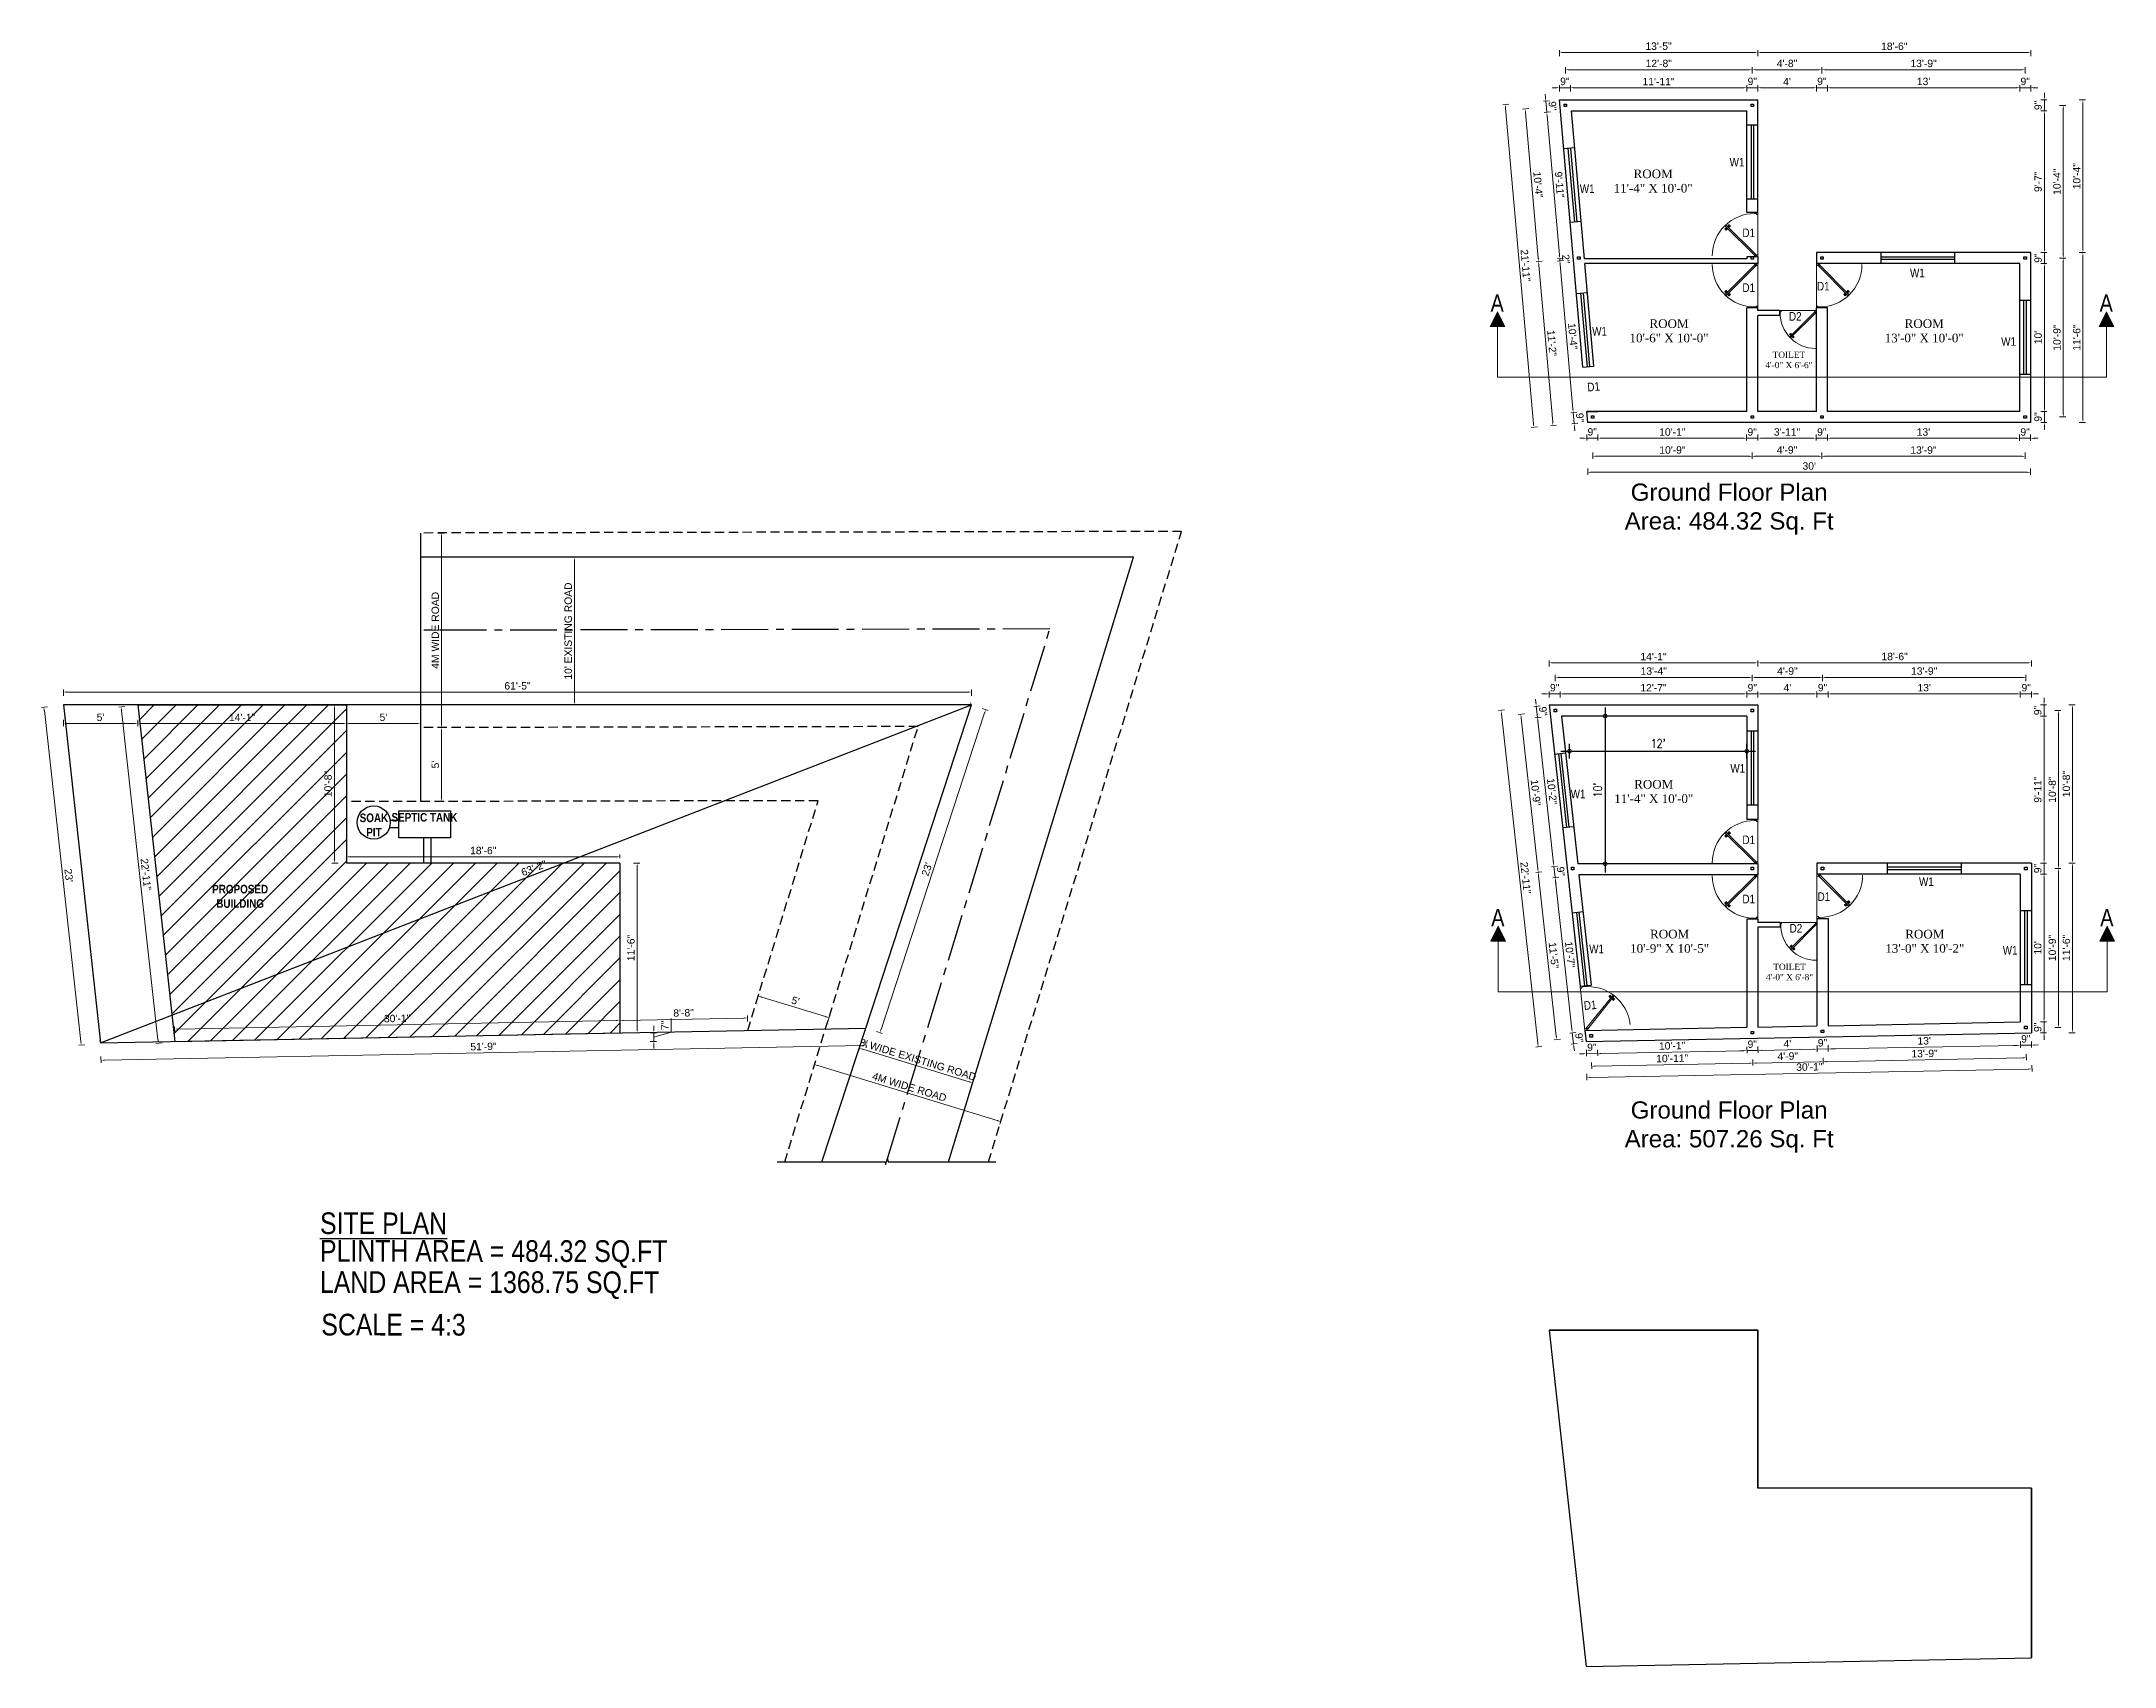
# Model space of a CAD drawing. Header units: inches. Extents: x 392906 to 410488, y -52747 to -40742.
# Drawn here: x 394304 to 395986, y -51580 to -50261 of the extents above; entities that cross this region are included whole.
import ezdxf

# ---------------------------------------------------------------- set-up
doc = ezdxf.new("R2010")
doc.units = ezdxf.units.IN
doc.header["$LTSCALE"] = 2
doc.header["$MEASUREMENT"] = 0
doc.header["$PDMODE"] = 34
doc.linetypes.add('CENTER2', pattern=[28.575, 19.05, -3.175, 3.175, -3.175])
doc.linetypes.add('DASHED2', pattern=[0.375, 0.25, -0.125])
doc.layers.get('0').update_dxf_attribs({"linetype": 'CONTINUOUS'})
doc.layers.get('DEFPOINTS').update_dxf_attribs({"color": 141, "linetype": 'CONTINUOUS'})
for name, color, linetype, lineweight in [('door', 20, 'CONTINUOUS', 35), ('DOOR & WIN', 1, 'CONTINUOUS', 25), ('PUERTAS', 7, 'CONTINUOUS', 9), ('steps', 253, 'CONTINUOUS', 20), ('WALL - A', 1, 'CONTINUOUS', 40)]:
    doc.layers.add(name, color=color, linetype=linetype, lineweight=lineweight)
doc.layers.add('plan wall', color=7, linetype='CONTINUOUS')
doc.styles.add('Lettring Text', font='arial.ttf')
doc.styles.add('ROMANS', font='Romans.shx', dxfattribs={"width": 0.8})
doc.styles.get("Standard").update_dxf_attribs({"font": 'ARIALN.TTF'})
doc.dimstyles.new('8 SCALE', dxfattribs={"dimscale": 0, "dimtxt": 7, "dimasz": 6, "dimexe": 6, "dimexo": 2, "dimgap": 2, "dimtad": 1, "dimdec": 0, "dimzin": 0, "dimdsep": 46, "dimlunit": 4, "dimtxsty": 'ROMANS', "dimblk": 'DOTSMALL', "dimcen": 0, "dimdle": 7, "dimclrd": 8, "dimclre": 8, "dimclrt": 3, "dimadec": 0, "dimazin": 0, "dimtfac": 1, "dimtdec": 0, "dimtofl": 0, "dimtmove": 2, "dimatfit": 3, "dimfxl": 6, "dimfxlon": 1, "dimtolj": 1, "dimtzin": 0, "dimarcsym": 0})
doc.dimstyles.new('Copy of Standard', dxfattribs={"dimtxt": 6, "dimasz": 2.875, "dimexe": 2, "dimexo": 4, "dimgap": 2, "dimtad": 1, "dimdec": 0, "dimrnd": 1, "dimzin": 0, "dimdsep": 46, "dimlunit": 4, "dimtxsty": 'Lettring Text', "dimcen": 0.1, "dimclrd": 7, "dimclre": 7, "dimclrt": 7, "dimazin": 0, "dimtfac": 0.645, "dimtdec": 0, "dimtmove": 1, "dimatfit": 0, "dimfxl": 3, "dimfxlon": 1, "dimtfillclr": 256, "dimtolj": 1, "dimtzin": 0, "dimlwd": -1, "dimlwe": -1, "dimarcsym": 2})

msp = doc.modelspace()

# ---------------------------------------------------------------- texts
at = {"color": 7, "linetype": 'ByBlock', "lineweight": 5, "char_height": 14}
for s, insert, width, attachment_point in [('A', (395490.4, -50466), 26.58, 3), ('A', (395984.7, -50466), 26.58, 3), ('{\\fArial CE|b0|i0|c238|p34;Ground Floor Plan\\PArea: \\fArial CE|b0|i0|c0|p34;484.32\\fArial CE|b0|i0|c238|p34; Sq. Ft}', (395673.3, -50640.3), 235.547, 5), ('A', (395490.9, -50964.9), 26.58, 3), ('A', (395985.2, -50964.9), 26.58, 3), ('{\\fArial CE|b0|i0|c238|p34;Ground Floor Plan\\PArea: \\fArial CE|b0|i0|c0|p34;507.26\\fArial CE|b0|i0|c238|p34; Sq. Ft}', (395673.3, -51141.9), 235.547, 5)]:
    msp.add_mtext(s, dxfattribs=dict(at, insert=insert, width=width, attachment_point=attachment_point))
at = {"layer": 'plan wall', "ltscale": 3, "char_height": 17.612, "attachment_point": 7, "rotation": 359.9411}
for s, insert in [('{\\LSITE PLAN}', (394529.6, -51229.1)), ('PLINTH AREA = 484.32 SQ.FT', (394529.6, -51256.1)), ('LAND AREA = 1368.75 SQ.FT', (394529.6, -51281.4)), ('SCALE = 4:3', (394530.7, -51311.4))]:
    msp.add_mtext(s, dxfattribs=dict(at, insert=insert))
at = {"layer": 'steps', "color": 7, "ltscale": 0.3}
for s, insert, char_height, width, attachment_point in [('W1', (395679.7, -50362.1), 7, 18.621, 8), ('{\\fTimes New Roman|b0|i0|c0|p18;ROOM\\P11\'-4" X 10\'-0"}', (395611.6, -50364.6), 7, 67.662, 2), ('W1', (395558.1, -50383.7), 7, 18.621, 8), ('W1', (395826.1, -50452), 7, 18.621, 8), ('W1', (395568.1, -50499.4), 7, 18.621, 8), ('{\\fTimes New Roman|b0|i0|c0|p18;ROOM\\P10\'-6" X 10\'-0"}', (395624.5, -50486.2), 7, 67.662, 2), ('{\\fTimes New Roman|b0|i0|c0|p18;ROOM\\P13\'-0" X 10\'-0"}', (395831.6, -50486.2), 7, 67.662, 2), ('W1', (395900.1, -50507.7), 7, 18.621, 8), ('{\\fTimes New Roman|b0|i0|c0|p18;TOILET\\P4\'-0" X 6\'-6"}', (395721.8, -50512.5), 5, 67.662, 2), ('{\\fTimes New Roman|b0|i0|c0|p18;ROOM\\P11\'-4" X 10\'-0"}', (395612.1, -50860.2), 7, 67.662, 2), ('W1', (395680.3, -50854.2), 7, 18.621, 8), ('W1', (395550.7, -50875), 7, 18.621, 8), ('{\\fTechnic|b1|i0|c2|p2;SOAK PIT}', (394573.4, -50887.4), 7, 35.408, 2), ('{\\fTechnic|b1|i0|c2|p2;SEPTIC TANK}', (394614.4, -50887), 7, 55.268, 2), ('{\\fTechnic|b1|i0|c2|p2;PROPOSED BUILDING}', (394464.8, -50945.3), 7, 55.268, 2), ('W1', (395833.4, -50946.2), 7, 18.621, 8), ('W1', (395565.7, -51000.8), 7, 18.621, 8), ('{\\fTimes New Roman|b0|i0|c0|p18;ROOM\\P10\'-9" X 10\'-5"}', (395625, -50981.8), 7, 67.662, 2), ('{\\fTimes New Roman|b0|i0|c0|p18;ROOM\\P13\'-0" X 10\'-2"}', (395832.1, -50981.8), 7, 67.662, 2), ('W1', (395901.4, -51001.9), 7, 18.621, 8), ('{\\fTimes New Roman|b0|i0|c0|p18;TOILET\\P4\'-0" X 6\'-8"}', (395722.3, -51009.4), 5, 67.662, 2)]:
    msp.add_mtext(s, dxfattribs=dict(at, insert=insert, char_height=char_height, width=width, attachment_point=attachment_point))
at = {"layer": 'steps', "color": 7, "ltscale": 0.3, "char_height": 7}
for s, insert, attachment_point in [('{\\W1;D1}', (395689.2, -50419.5), 8), ('{\\W1;D1}', (395689.2, -50457), 2), ('{\\W1;D1}', (395749.7, -50455.8), 2), ('D2', (395727, -50480.3), 2), ('{\\W1;D1}', (395689.2, -50912.3), 8), ('{\\W1;D1}', (395689.2, -50953.3), 2), ('{\\W1;D1}', (395750.2, -50951.4), 2), ('D2', (395727.5, -50977.1), 2)]:
    msp.add_mtext_dynamic_manual_height_columns(s, width=18.621, gutter_width=40, heights=[0], dxfattribs=dict(at, insert=insert, attachment_point=attachment_point))
at = {"layer": 'steps', "color": 7, "ltscale": 0.3, "char_height": 7, "attachment_point": 8, "rotation": 5.0252}
for insert in [(395563.6, -50544.4), (395560.8, -51046.5)]:
    msp.add_mtext_dynamic_manual_height_columns('{\\W1;D1}', width=18.621, gutter_width=40, heights=[0], dxfattribs=dict(at, insert=insert))

# ---------------------------------------------------------------- blocks, each defined once
blk = doc.blocks.new('*D1021')
at = {"layer": 'DEFPOINTS', "color": 0, "ltscale": 0.5, "transparency": 16777216}
for p in [(394689.9, -50679.3), (394736.2, -50679.3), (394689.9, -50799.3)]:
    blk.add_point(p, dxfattribs=at)
at = {"layer": 'steps', "color": 7, "ltscale": 0.5, "transparency": 16777216}
for p, q in [((394733.2, -50679.3), (394738.2, -50679.3)), ((394736.2, -50796.4), (394736.2, -50682.2)), ((394733.2, -50799.3), (394738.2, -50799.3))]:
    blk.add_line(p, q, dxfattribs=at)
for points in [[(394735.7, -50682.2), (394736.6, -50682.2), (394736.2, -50679.3)], [(394735.7, -50796.4), (394736.6, -50796.4), (394736.2, -50799.3)]]:
    blk.add_solid(points, dxfattribs=at)
at = {"layer": 'steps', "color": 7, "ltscale": 0.5, "transparency": 16777216, "insert": (394731.1, -50739.3), "char_height": 6, "attachment_point": 5, "rotation": 90, "style": 'Lettring Text'}
blk.add_mtext("\\A1;10' EXISTING ROAD", dxfattribs=at)
blk = doc.blocks.new('*D1022')
at = {"layer": 'DEFPOINTS', "color": 0, "ltscale": 0.5, "transparency": 16777216}
for p in [(394611.1, -50659.7), (394628.3, -50659.7), (394611.1, -50817.7)]:
    blk.add_point(p, dxfattribs=at)
at = {"layer": 'steps', "color": 7, "ltscale": 0.5, "transparency": 16777216}
for p, q in [((394625.3, -50659.7), (394630.3, -50659.7)), ((394628.3, -50814.8), (394628.3, -50662.6)), ((394625.3, -50817.7), (394630.3, -50817.7))]:
    blk.add_line(p, q, dxfattribs=at)
for points in [[(394627.8, -50662.6), (394628.8, -50662.6), (394628.3, -50659.7)], [(394627.8, -50814.8), (394628.8, -50814.8), (394628.3, -50817.7)]]:
    blk.add_solid(points, dxfattribs=at)
at = {"layer": 'steps', "color": 7, "ltscale": 0.5, "transparency": 16777216, "insert": (394623.2, -50738.7), "char_height": 6, "attachment_point": 5, "rotation": 90, "style": 'Lettring Text'}
blk.add_mtext('\\A1;4M WIDE ROAD', dxfattribs=at)
blk = doc.blocks.new('*D1023')
at = {"layer": 'DEFPOINTS', "color": 0, "ltscale": 0.5, "transparency": 16777216}
for p in [(394972.5, -51061.6), (395064.3, -51089.8), (395059.3, -51106.1)]:
    blk.add_point(p, dxfattribs=at)
at = {"layer": 'steps', "color": 7, "ltscale": 0.5, "transparency": 16777216}
for p, q in [((394968.4, -51075.1), (394966.9, -51079.9)), ((394970.3, -51078.8), (395056.5, -51105.3)), ((395060.2, -51103.2), (395058.7, -51108))]:
    blk.add_line(p, q, dxfattribs=at)
for points in [[(394970.4, -51078.4), (394970.1, -51079.3), (394967.5, -51078)], [(395056.7, -51104.8), (395056.4, -51105.7), (395059.3, -51106.1)]]:
    blk.add_solid(points, dxfattribs=at)
at = {"layer": 'steps', "color": 7, "ltscale": 0.5, "transparency": 16777216, "insert": (395014.9, -51087.2), "char_height": 6, "attachment_point": 5, "rotation": 342.9669, "style": 'Lettring Text'}
blk.add_mtext("\\A1;8' WIDE EXISTING ROAD", dxfattribs=at)
blk = doc.blocks.new('*D1024')
at = {"layer": 'DEFPOINTS', "color": 0, "ltscale": 0.5, "transparency": 16777216}
for p in [(394939.9, -51062.3), (395091, -51108.5), (395082.1, -51137.5)]:
    blk.add_point(p, dxfattribs=at)
at = {"layer": 'steps', "color": 7, "ltscale": 0.5, "transparency": 16777216}
for p, q in [((394931.9, -51088.4), (394930.4, -51093.2)), ((394933.8, -51092.1), (395079.3, -51136.7)), ((395083, -51134.7), (395081.5, -51139.5))]:
    blk.add_line(p, q, dxfattribs=at)
for points in [[(394933.9, -51091.6), (394933.6, -51092.6), (394931, -51091.3)], [(395079.5, -51136.2), (395079.2, -51137.2), (395082.1, -51137.5)]]:
    blk.add_solid(points, dxfattribs=at)
at = {"layer": 'steps', "color": 7, "ltscale": 0.5, "transparency": 16777216, "insert": (395008, -51109.5), "char_height": 6, "attachment_point": 5, "rotation": 342.9669, "style": 'Lettring Text'}
blk.add_mtext('\\A1;4M WIDE ROAD', dxfattribs=at)
blk = doc.blocks.new('*D1025')
at = {"layer": 'DEFPOINTS', "color": 0, "ltscale": 0.5, "transparency": 16777216}
for p in [(394381.7, -50799.3), (394398.5, -51074), (394411.9, -51072.5)]:
    blk.add_point(p, dxfattribs=at)
at = {"layer": 'steps', "color": 7, "ltscale": 0.5, "transparency": 16777216}
for p, q in [((394371.3, -50800.5), (394366.3, -50801)), ((394368.6, -50803.7), (394398.1, -51071.1)), ((394401.4, -51073.6), (394396.5, -51074.2))]:
    blk.add_line(p, q, dxfattribs=at)
for points in [[(394369.1, -50803.6), (394368.2, -50803.7), (394368.3, -50800.8)], [(394398.6, -51071.1), (394397.7, -51071.2), (394398.5, -51074)]]:
    blk.add_solid(points, dxfattribs=at)
at = {"layer": 'steps', "color": 7, "ltscale": 0.5, "transparency": 16777216, "insert": (394388.4, -50936.8), "char_height": 6, "attachment_point": 5, "rotation": 276.296, "style": 'Lettring Text'}
blk.add_mtext('\\A1;22\'-11"', dxfattribs=at)
blk = doc.blocks.new('*D1026')
at = {"layer": 'DEFPOINTS', "color": 0, "ltscale": 0.5, "transparency": 16777216}
for p in [(394381.7, -50799.3), (394551.1, -50799.3), (394551.1, -50814.4)]:
    blk.add_point(p, dxfattribs=at)
at = {"layer": 'steps', "color": 7, "ltscale": 0.5, "transparency": 16777216}
for p, q in [((394381.7, -50811.4), (394381.7, -50816.4)), ((394551.1, -50811.4), (394551.1, -50816.4)), ((394384.6, -50814.4), (394548.2, -50814.4))]:
    blk.add_line(p, q, dxfattribs=at)
for points in [[(394384.6, -50813.9), (394384.6, -50814.9), (394381.7, -50814.4)], [(394548.2, -50813.9), (394548.2, -50814.9), (394551.1, -50814.4)]]:
    blk.add_solid(points, dxfattribs=at)
at = {"layer": 'steps', "color": 7, "ltscale": 0.5, "transparency": 16777216, "insert": (394466.4, -50809.4), "char_height": 6, "attachment_point": 5, "style": 'Lettring Text'}
blk.add_mtext('\\A1;14\'-1"', dxfattribs=at)
blk = doc.blocks.new('*D1027')
at = {"layer": 'DEFPOINTS', "color": 0, "ltscale": 0.5, "transparency": 16777216}
for p in [(394321.4, -50788.8), (394321.4, -50799.3), (395058.4, -50799.3)]:
    blk.add_point(p, dxfattribs=at)
at = {"layer": 'steps', "color": 7, "ltscale": 0.5, "transparency": 16777216}
for p, q in [((394321.4, -50791.8), (394321.4, -50786.8)), ((395055.5, -50788.8), (394324.2, -50788.8)), ((395058.4, -50791.8), (395058.4, -50786.8))]:
    blk.add_line(p, q, dxfattribs=at)
for points in [[(394324.2, -50788.3), (394324.2, -50789.3), (394321.4, -50788.8)], [(395055.5, -50788.3), (395055.5, -50789.3), (395058.4, -50788.8)]]:
    blk.add_solid(points, dxfattribs=at)
at = {"layer": 'steps', "color": 7, "ltscale": 0.5, "transparency": 16777216, "insert": (394689.9, -50783.8), "char_height": 6, "attachment_point": 5, "style": 'Lettring Text'}
blk.add_mtext('\\A1;61\'-5"', dxfattribs=at)
blk = doc.blocks.new('*D1028')
at = {"layer": 'DEFPOINTS', "color": 0, "ltscale": 0.5, "transparency": 16777216}
for p in [(394321.4, -50799.3), (394335.8, -51075.4), (394351.6, -51073.7)]:
    blk.add_point(p, dxfattribs=at)
at = {"layer": 'steps', "color": 7, "ltscale": 0.5, "transparency": 16777216}
for p, q in [((394308.5, -50800.7), (394303.6, -50801.3)), ((394305.9, -50803.9), (394335.5, -51072.5)), ((394338.8, -51075.1), (394333.8, -51075.6))]:
    blk.add_line(p, q, dxfattribs=at)
for points in [[(394306.3, -50803.9), (394305.4, -50804), (394305.5, -50801.1)], [(394336, -51072.5), (394335, -51072.6), (394335.8, -51075.4)]]:
    blk.add_solid(points, dxfattribs=at)
at = {"layer": 'steps', "color": 7, "ltscale": 0.5, "transparency": 16777216, "insert": (394325.7, -50937.7), "char_height": 6, "attachment_point": 5, "rotation": 276.296, "style": 'Lettring Text'}
blk.add_mtext("\\A1;23'", dxfattribs=at)
blk = doc.blocks.new('*D1029')
at = {"layer": 'DEFPOINTS', "color": 0, "ltscale": 0.5, "transparency": 16777216}
for p in [(394972.5, -51061.6), (394351.6, -51073.7), (394972.8, -51075.7)]:
    blk.add_point(p, dxfattribs=at)
at = {"layer": 'steps', "color": 7, "ltscale": 0.5, "transparency": 16777216}
for p, q in [((394354.8, -51087.7), (394969.9, -51075.7)), ((394972.7, -51072.7), (394972.8, -51077.7)), ((394351.8, -51084.7), (394351.9, -51089.7))]:
    blk.add_line(p, q, dxfattribs=at)
for points in [[(394969.9, -51075.3), (394969.9, -51076.2), (394972.8, -51075.7)], [(394354.8, -51087.2), (394354.8, -51088.1), (394351.9, -51087.7)]]:
    blk.add_solid(points, dxfattribs=at)
at = {"layer": 'steps', "color": 7, "ltscale": 0.5, "transparency": 16777216, "insert": (394662.3, -51076.6), "char_height": 6, "attachment_point": 5, "rotation": 1.1097, "style": 'Lettring Text'}
blk.add_mtext('\\A1;51\'-9"', dxfattribs=at)
blk = doc.blocks.new('*D1030')
at = {"layer": 'DEFPOINTS', "color": 0, "ltscale": 0.5, "transparency": 16777216}
for p in [(395058.4, -50799.3), (395069.9, -50803.1), (394972.5, -51061.6)]:
    blk.add_point(p, dxfattribs=at)
at = {"layer": 'steps', "color": 7, "ltscale": 0.5, "transparency": 16777216}
for p, q in [((394985, -51062.7), (395069, -50805.8)), ((395067.1, -50802.2), (395071.8, -50803.7)), ((394981.2, -51064.5), (394986, -51066))]:
    blk.add_line(p, q, dxfattribs=at)
for points in [[(395068.6, -50805.7), (395069.5, -50806), (395069.9, -50803.1)], [(394984.5, -51062.5), (394985.4, -51062.8), (394984.1, -51065.4)]]:
    blk.add_solid(points, dxfattribs=at)
at = {"layer": 'steps', "color": 7, "ltscale": 0.5, "transparency": 16777216, "insert": (395022.2, -50932.7), "char_height": 6, "attachment_point": 5, "rotation": 71.8777, "style": 'Lettring Text'}
blk.add_mtext("\\A1;23'", dxfattribs=at)
blk = doc.blocks.new('*D1031')
at = {"layer": 'DEFPOINTS', "color": 0, "ltscale": 0.5, "transparency": 16777216}
for p in [(394773.1, -50927.6), (394773.1, -51065.5), (394787.1, -51065.5)]:
    blk.add_point(p, dxfattribs=at)
at = {"layer": 'steps', "color": 7, "ltscale": 0.5, "transparency": 16777216}
for p, q in [((394784.1, -50927.6), (394789.1, -50927.6)), ((394787.1, -50930.5), (394787.1, -51062.6)), ((394784.1, -51065.5), (394789.1, -51065.5))]:
    blk.add_line(p, q, dxfattribs=at)
for points in [[(394786.6, -50930.5), (394787.5, -50930.5), (394787.1, -50927.6)], [(394786.6, -51062.6), (394787.5, -51062.6), (394787.1, -51065.5)]]:
    blk.add_solid(points, dxfattribs=at)
at = {"layer": 'steps', "color": 7, "ltscale": 0.5, "transparency": 16777216, "insert": (394782, -50996.6), "char_height": 6, "attachment_point": 5, "rotation": 90, "style": 'Lettring Text'}
blk.add_mtext('\\A1;11\'-6"', dxfattribs=at)
blk = doc.blocks.new('*D1032')
at = {"layer": 'DEFPOINTS', "color": 0, "ltscale": 0.5, "transparency": 16777216}
for p in [(394551.1, -50922.6), (394551.1, -50927.6), (394773.1, -50927.6)]:
    blk.add_point(p, dxfattribs=at)
at = {"layer": 'steps', "color": 7, "ltscale": 0.5, "transparency": 16777216}
for p, q in [((394551.1, -50923.6), (394551.1, -50920.6)), ((394770.2, -50922.6), (394554, -50922.6)), ((394773.1, -50923.6), (394773.1, -50920.6))]:
    blk.add_line(p, q, dxfattribs=at)
for points in [[(394554, -50922.1), (394554, -50923.1), (394551.1, -50922.6)], [(394770.2, -50922.1), (394770.2, -50923.1), (394773.1, -50922.6)]]:
    blk.add_solid(points, dxfattribs=at)
at = {"layer": 'steps', "color": 7, "ltscale": 0.5, "transparency": 16777216, "insert": (394662.1, -50917.5), "char_height": 6, "attachment_point": 5, "style": 'Lettring Text'}
blk.add_mtext('\\A1;18\'-6"', dxfattribs=at)
blk = doc.blocks.new('*D1033')
at = {"layer": 'DEFPOINTS', "color": 0, "ltscale": 0.5, "transparency": 16777216}
for p in [(394551.1, -50799.3), (394541.3, -50927.6), (394551.1, -50927.6)]:
    blk.add_point(p, dxfattribs=at)
at = {"layer": 'steps', "color": 7, "ltscale": 0.5, "transparency": 16777216}
for p, q in [((394544.3, -50799.3), (394539.3, -50799.3)), ((394541.3, -50802.2), (394541.3, -50924.8)), ((394544.3, -50927.6), (394539.3, -50927.6))]:
    blk.add_line(p, q, dxfattribs=at)
for points in [[(394540.8, -50802.2), (394541.8, -50802.2), (394541.3, -50799.3)], [(394540.8, -50924.8), (394541.8, -50924.8), (394541.3, -50927.6)]]:
    blk.add_solid(points, dxfattribs=at)
at = {"layer": 'steps', "color": 7, "ltscale": 0.5, "transparency": 16777216, "insert": (394536.2, -50863.5), "char_height": 6, "attachment_point": 5, "rotation": 90, "style": 'Lettring Text'}
blk.add_mtext('\\A1;10\'-8"', dxfattribs=at)
blk = doc.blocks.new('*D1034')
at = {"layer": 'DEFPOINTS', "color": 0, "ltscale": 0.5, "transparency": 16777216}
for p in [(395058.4, -50799.3), (395058.4, -50799.3), (394351.6, -51073.7)]:
    blk.add_point(p, dxfattribs=at)
at = {"layer": 'steps', "color": 7, "ltscale": 0.5, "transparency": 16777216}
for p, q in [((394354.3, -51072.6), (395055.7, -50800.4)), ((395058.4, -50799.3), (395057.6, -50797.5)), ((394351.6, -51073.7), (394350.9, -51071.8))]:
    blk.add_line(p, q, dxfattribs=at)
for points in [[(395055.5, -50799.9), (395055.9, -50800.8), (395058.4, -50799.3)], [(394354.1, -51072.2), (394354.5, -51073.1), (394351.6, -51073.7)]]:
    blk.add_solid(points, dxfattribs=at)
at = {"layer": 'steps', "color": 7, "ltscale": 0.5, "transparency": 16777216, "insert": (394703.2, -50931.8), "char_height": 6, "attachment_point": 5, "rotation": 21.2149, "style": 'Lettring Text'}
blk.add_mtext('\\A1;63\'-2"', dxfattribs=at)
blk = doc.blocks.new('*D1035')
at = {"layer": 'DEFPOINTS', "color": 0, "ltscale": 0.5, "transparency": 16777216}
for p in [(394551.1, -50799.3), (394611.1, -50799.3), (394611.1, -50814.4)]:
    blk.add_point(p, dxfattribs=at)
at = {"layer": 'steps', "color": 7, "ltscale": 0.5, "transparency": 16777216}
for p, q in [((394551.1, -50811.4), (394551.1, -50816.4)), ((394611.1, -50811.4), (394611.1, -50816.4)), ((394554, -50814.4), (394608.2, -50814.4))]:
    blk.add_line(p, q, dxfattribs=at)
for points in [[(394554, -50813.9), (394554, -50814.9), (394551.1, -50814.4)], [(394608.2, -50813.9), (394608.2, -50814.9), (394611.1, -50814.4)]]:
    blk.add_solid(points, dxfattribs=at)
at = {"layer": 'steps', "color": 7, "ltscale": 0.5, "transparency": 16777216, "insert": (394581.1, -50809.3), "char_height": 6, "attachment_point": 5, "style": 'Lettring Text'}
blk.add_mtext("\\A1;5'", dxfattribs=at)
blk = doc.blocks.new('*D1036')
at = {"layer": 'DEFPOINTS', "color": 0, "ltscale": 0.5, "transparency": 16777216}
for p in [(394321.4, -50799.3), (394381.7, -50799.3), (394321.4, -50814.4)]:
    blk.add_point(p, dxfattribs=at)
at = {"layer": 'steps', "color": 7, "ltscale": 0.5, "transparency": 16777216}
for p, q in [((394321.4, -50811.4), (394321.4, -50816.4)), ((394381.7, -50811.4), (394381.7, -50816.4)), ((394378.9, -50814.4), (394324.2, -50814.4))]:
    blk.add_line(p, q, dxfattribs=at)
for points in [[(394324.2, -50813.9), (394324.2, -50814.9), (394321.4, -50814.4)], [(394378.9, -50813.9), (394378.9, -50814.9), (394381.7, -50814.4)]]:
    blk.add_solid(points, dxfattribs=at)
at = {"layer": 'steps', "color": 7, "ltscale": 0.5, "transparency": 16777216, "insert": (394351.5, -50809.3), "char_height": 6, "attachment_point": 5, "style": 'Lettring Text'}
blk.add_mtext("\\A1;5'", dxfattribs=at)
blk = doc.blocks.new('*D1037')
at = {"layer": 'DEFPOINTS', "color": 0, "ltscale": 0.5, "transparency": 16777216}
for p in [(394876.6, -51053.4), (394876.8, -51063.5), (394773.1, -51065.5)]:
    blk.add_point(p, dxfattribs=at)
at = {"layer": 'steps', "color": 7, "ltscale": 0.5, "transparency": 16777216}
for p, q in [((394773, -51058.4), (394772.9, -51053.4)), ((394775.8, -51055.4), (394873.7, -51053.5)), ((394876.6, -51056.4), (394876.5, -51051.4))]:
    blk.add_line(p, q, dxfattribs=at)
for points in [[(394775.8, -51054.9), (394775.8, -51055.8), (394772.9, -51055.4)], [(394873.7, -51053), (394873.7, -51053.9), (394876.6, -51053.4)]]:
    blk.add_solid(points, dxfattribs=at)
at = {"layer": 'steps', "color": 7, "ltscale": 0.5, "transparency": 16777216, "insert": (394824.7, -51049.3), "char_height": 6, "attachment_point": 5, "rotation": 1.1097, "style": 'Lettring Text'}
blk.add_mtext('\\A1;8\'-8"', dxfattribs=at)
blk = doc.blocks.new('*D1038')
at = {"layer": 'DEFPOINTS', "color": 0, "ltscale": 0.5, "transparency": 16777216}
for p in [(394411.9, -51072.5), (394773.1, -51065.5), (394800.6, -51065.5)]:
    blk.add_point(p, dxfattribs=at)
at = {"layer": 'steps', "color": 7, "ltscale": 0.5, "transparency": 16777216}
for p, q in [((394800.6, -51062.6), (394800.6, -51059.7)), ((394800.6, -51069), (394814.6, -51064.8)), ((394814.6, -51064.8), (394814.6, -51053.9)), ((394797.6, -51065.5), (394802.6, -51065.5)), ((394797.6, -51072.5), (394802.6, -51072.5)), ((394800.6, -51072.5), (394800.6, -51065.5)), ((394800.6, -51072.5), (394800.6, -51065.5)), ((394800.6, -51075.4), (394800.6, -51078.2))]:
    blk.add_line(p, q, dxfattribs=at)
for points in [[(394800.1, -51062.6), (394801.1, -51062.6), (394800.6, -51065.5)], [(394800.1, -51075.4), (394801.1, -51075.4), (394800.6, -51072.5)]]:
    blk.add_solid(points, dxfattribs=at)
at = {"layer": 'steps', "color": 7, "ltscale": 0.5, "transparency": 16777216, "insert": (394809.6, -51059.4), "char_height": 6, "attachment_point": 5, "rotation": 90, "style": 'Lettring Text'}
blk.add_mtext('\\A1;7"', dxfattribs=at)
blk = doc.blocks.new('*D1039')
at = {"layer": 'DEFPOINTS', "color": 0, "ltscale": 0.5, "transparency": 16777216}
for p in [(394772.9, -51055.4), (394411.9, -51072.5), (394773.1, -51065.5)]:
    blk.add_point(p, dxfattribs=at)
at = {"layer": 'steps', "color": 7, "ltscale": 0.5, "transparency": 16777216}
for p, q in [((394411.7, -51065.4), (394411.6, -51060.4)), ((394414.5, -51062.4), (394770, -51055.5)), ((394773, -51058.4), (394772.9, -51053.4))]:
    blk.add_line(p, q, dxfattribs=at)
for points in [[(394414.5, -51061.9), (394414.6, -51062.8), (394411.7, -51062.4)], [(394770, -51055), (394770.1, -51055.9), (394772.9, -51055.4)]]:
    blk.add_solid(points, dxfattribs=at)
at = {"layer": 'steps', "color": 7, "ltscale": 0.5, "transparency": 16777216, "insert": (394592.2, -51053.8), "char_height": 6, "attachment_point": 5, "rotation": 1.1097, "style": 'Lettring Text'}
blk.add_mtext('\\A1;30\'-1"', dxfattribs=at)
blk = doc.blocks.new('*D1040')
at = {"layer": 'DEFPOINTS', "color": 0, "ltscale": 0.5, "transparency": 16777216}
for p in [(394882.5, -51044.7), (394885.3, -51035.6), (394939.9, -51062.3)]:
    blk.add_point(p, dxfattribs=at)
at = {"layer": 'steps', "color": 7, "ltscale": 0.5, "transparency": 16777216}
for p, q in [((394884.4, -51038.5), (394885.9, -51033.7)), ((394939.9, -51052.3), (394888.1, -51036.4)), ((394941.8, -51056), (394943.3, -51051.2))]:
    blk.add_line(p, q, dxfattribs=at)
for points in [[(394888.2, -51036), (394887.9, -51036.9), (394885.3, -51035.6)], [(394940.1, -51051.9), (394939.8, -51052.8), (394942.7, -51053.2)]]:
    blk.add_solid(points, dxfattribs=at)
at = {"layer": 'steps', "color": 7, "ltscale": 0.5, "transparency": 16777216, "insert": (394915.5, -51039.5), "char_height": 6, "attachment_point": 5, "rotation": 342.9669, "style": 'Lettring Text'}
blk.add_mtext("\\A1;5'", dxfattribs=at)
blk = doc.blocks.new('*D1041')
at = {"layer": 'DEFPOINTS', "color": 0, "ltscale": 0.5, "transparency": 16777216}
for p in [(394611.1, -50817.7), (394611.1, -50877.7), (394628.3, -50877.7)]:
    blk.add_point(p, dxfattribs=at)
at = {"layer": 'steps', "color": 7, "ltscale": 0.5, "transparency": 16777216}
for p, q in [((394625.3, -50817.7), (394630.3, -50817.7)), ((394628.3, -50820.6), (394628.3, -50874.8)), ((394625.3, -50877.7), (394630.3, -50877.7))]:
    blk.add_line(p, q, dxfattribs=at)
for points in [[(394627.8, -50820.6), (394628.8, -50820.6), (394628.3, -50817.7)], [(394627.8, -50874.8), (394628.8, -50874.8), (394628.3, -50877.7)]]:
    blk.add_solid(points, dxfattribs=at)
at = {"layer": 'steps', "color": 7, "ltscale": 0.5, "transparency": 16777216, "insert": (394623.3, -50847.7), "char_height": 6, "attachment_point": 5, "rotation": 90, "style": 'Lettring Text'}
blk.add_mtext("\\A1;5'", dxfattribs=at)
blk = doc.blocks.new('3ft')
at = {"layer": 'PUERTAS', "color": 6}
for p, q in [((1, 2.5), (25.2, 26.7)), ((26, 25.9), (1.8, 1.6)), ((26, 25.9), (25.2, 26.7)), ((0, 2.4), (0, 0)), ((0.7, 2.4), (0, 2.4)), ((1.6, 0), (0, 0)), ((0.7, 1.5), (0.7, 2.4)), ((0.8, 1.5), (0.7, 1.5)), ((0.8, 1.5), (0.8, 2.4)), ((0.8, 1.2), (0.8, 1.5)), ((1.6, 1.2), (0.8, 1.2)), ((1.6, 1.8), (0.9, 2.5)), ((1.6, 1.9), (1, 2.5)), ((1.6, 1.9), (1.6, 1.8)), ((1.8, 1.6), (1.6, 1.8)), ((1.6, 0), (1.6, 1.2)), ((34.4, 0), (34.4, 1.2)), ((34.4, 1.2), (35.2, 1.2)), ((34.4, 0), (36, 0)), ((35.2, 1.2), (35.2, 2.4)), ((35.2, 2.4), (36, 2.4)), ((36, 0), (36, 2.4))]:
    blk.add_line(p, q, dxfattribs=at)
at = {"layer": 'PUERTAS', "color": 8}
for p, q in [((22.6, 24.9), (21.6, 25.7)), ((22.6, 25), (21.7, 25.7)), ((22.7, 25.1), (21.8, 25.9)), ((22.1, 26.3), (22, 26.1)), ((22.9, 25.2), (22, 26.1)), ((22.1, 26.3), (22.3, 26.4)), ((22.3, 26.4), (22.3, 26.4)), ((23.2, 25.5), (22.3, 26.4)), ((23.3, 25.7), (22.5, 26.6)), ((23.5, 25.8), (22.7, 26.8)), ((23.4, 25.8), (22.7, 26.7)), ((22.7, 24.3), (23, 24.8)), ((23, 25), (22.8, 25.1)), ((23, 25), (22.9, 25.2)), ((23, 25), (22.9, 25.1)), ((22.9, 24.5), (23.1, 24.9)), ((23.1, 25.1), (23, 25.2)), ((23.1, 24.8), (23.2, 25)), ((23.3, 25.3), (23.2, 25.4)), ((23.4, 25.4), (23.3, 25.6)), ((23.4, 25.4), (23.3, 25.5)), ((23.4, 25.4), (23.3, 25.5)), ((23.3, 24.9), (23.3, 25.1)), ((23.5, 25.1), (23.3, 25.1)), ((23.6, 25.3), (23.4, 25.2)), ((23.9, 25.5), (23.5, 25.3)), ((24.1, 25.7), (23.6, 25.4)), ((23.6, 23.4), (24.1, 23.7)), ((23.8, 23.6), (24.2, 23.8)), ((24.1, 23.8), (24.3, 23.9)), ((24.2, 24), (24.4, 24)), ((24.2, 23.3), (25, 22.3)), ((24.3, 23.7), (24.4, 23.6)), ((24.3, 23.7), (24.5, 23.6)), ((24.3, 23.6), (24.4, 23.5)), ((24.3, 23.3), (25.1, 22.4)), ((24.4, 24.2), (24.4, 24)), ((24.4, 23.8), (24.5, 23.7)), ((24.4, 23.4), (25.2, 22.5)), ((24.6, 24.3), (24.5, 24.1)), ((24.5, 23.6), (25.4, 22.7)), ((24.8, 24.6), (24.6, 24.2)), ((24.6, 24), (24.7, 23.9)), ((25, 24.8), (24.7, 24.3)), ((24.7, 24.1), (24.8, 23.9)), ((24.7, 24.1), (24.8, 24)), ((24.8, 24.1), (24.9, 24)), ((24.8, 23.8), (25.7, 23)), ((25, 24), (25.9, 23.2)), ((25.1, 24.2), (26.1, 23.4)), ((25.1, 24.1), (26, 23.3)), ((25.6, 22.8), (25.4, 22.7)), ((25.6, 22.8), (25.7, 23)), ((25.7, 23), (25.7, 23)), ((0, 0), (36, 0))]:
    blk.add_line(p, q, dxfattribs=at)
at = {"layer": 'PUERTAS', "color": 1}
for p, q in [((21.7, 25.8), (22.1, 26.3)), ((21.7, 25.7), (22.2, 26.2)), ((21.7, 25.8), (21.7, 25.8)), ((22.5, 25), (21.7, 25.6)), ((22.6, 26.7), (22.1, 26.3)), ((22.7, 26.7), (22.2, 26.2)), ((22.6, 26.7), (22.6, 26.7)), ((22.6, 25), (23, 25.4)), ((22.6, 24.3), (22.9, 24.7)), ((22.6, 24.1), (22.6, 24.1)), ((22.7, 25.1), (22.7, 25.1)), ((23.4, 25.9), (22.8, 26.7)), ((22.8, 25.1), (23.1, 25.3)), ((22.9, 25), (22.8, 25.1)), ((22.9, 24.9), (23.2, 25.2)), ((22.9, 24.8), (22.9, 24.8)), ((22.9, 24.7), (22.9, 24.7)), ((23.4, 25.8), (23, 25.4)), ((23.3, 25.6), (23.1, 25.3)), ((23.5, 25.5), (23.2, 25.2)), ((23.3, 25.7), (23.3, 25.7)), ((23.4, 25.5), (23.3, 25.6)), ((23.4, 23.3), (23.4, 23.3)), ((23.6, 25.5), (23.6, 25.5)), ((23.6, 23.3), (24, 23.6)), ((24.1, 25.8), (23.7, 25.5)), ((23.7, 25.5), (23.7, 25.5)), ((24, 23.6), (24, 23.6)), ((24.1, 23.6), (24.1, 23.6)), ((24.3, 25.8), (24.3, 25.8)), ((24.3, 23.6), (24.5, 23.9)), ((24.3, 23.3), (24.7, 23.7)), ((24.3, 23.6), (24.4, 23.5)), ((24.3, 23.2), (24.9, 22.4)), ((24.4, 23.5), (24.6, 23.8)), ((24.4, 23.4), (24.4, 23.4)), ((24.8, 24.1), (24.5, 23.9)), ((24.9, 24), (24.6, 23.8)), ((25.1, 24.1), (24.7, 23.7)), ((25.1, 24.8), (24.8, 24.4)), ((24.8, 24.4), (24.8, 24.4)), ((24.8, 24.3), (24.8, 24.3)), ((24.8, 24.1), (24.9, 24)), ((25, 24), (25, 24)), ((25, 22.4), (25.5, 22.9)), ((25.1, 25), (25.1, 25)), ((25.1, 22.4), (25.6, 22.8)), ((25.1, 22.4), (25.1, 22.4)), ((25.2, 24.1), (26, 23.5)), ((26, 23.4), (25.5, 22.9)), ((26, 23.3), (25.6, 22.8)), ((26, 23.3), (26, 23.3))]:
    blk.add_line(p, q, dxfattribs=at)
at = {"layer": 'PUERTAS', "color": 2}
for p, q in [((22, 26.1), (22, 26.1)), ((25.4, 22.7), (25.4, 22.7))]:
    blk.add_line(p, q, dxfattribs=at)
at = {"layer": 'PUERTAS', "color": 6}
for radius in [0.155, 0.0752]:
    blk.add_circle((0.8, 2.6), radius, dxfattribs=at)
blk.add_arc((0.8, 2.6), 34.4, 359.7285, 90.0333, dxfattribs=at)
at = {"layer": 'PUERTAS', "color": 1}
for centre, start, end in [((22.5, 25), 231.0764, 315), ((22.7, 24.2), 135, 225), ((22.7, 26.7), 38.9236, 135), ((22.8, 25.1), 225, 315), ((23, 24.9), 135, 219.7428), ((22.9, 24.8), 315, 39.7428), ((23.3, 25.6), 315, 45), ((23.4, 25.9), 315, 38.9236), ((23.5, 23.4), 225, 315), ((23.5, 25.4), 50.2572, 135), ((23.6, 25.5), 230.2572, 315), ((24.1, 23.6), 50.2572, 135), ((24.2, 25.7), 45, 135), ((24.2, 23.7), 230.2572, 315), ((24.3, 23.2), 135, 218.9236), ((24.4, 23.5), 135, 225), ((24.8, 24.3), 135, 219.7428), ((24.7, 24.2), 315, 39.7428), ((24.9, 24), 45, 135), ((25, 22.4), 218.9236, 315), ((25, 24.9), 315, 45), ((25.2, 24.1), 51.0764, 135), ((26, 23.4), 315, 51.0764)]:
    blk.add_arc(centre, 0.08, start, end, dxfattribs=at)
blk = doc.blocks.new('*U199')
at = {"color": 3, "xscale": -1}
blk.add_blockref('3ft', (42, 0), dxfattribs=at)
blk = doc.blocks.new('2ft6in')
at = {"layer": 'PUERTAS', "color": 2}
for p, q in [((0.8, 2.1), (21, 22.3)), ((21.7, 21.6), (1.5, 1.4)), ((18.3, 21.8), (18.3, 21.8)), ((21.7, 21.6), (21, 22.3)), ((21.2, 18.9), (21.2, 18.9)), ((0, 2), (0, 0)), ((0.6, 2), (0, 2)), ((1.3, 0), (0, 0)), ((0.6, 1.3), (0.6, 2)), ((0.7, 1.3), (0.6, 1.3)), ((0.7, 1.3), (0.7, 2)), ((0.7, 1), (0.7, 1.3)), ((1.3, 1), (0.7, 1)), ((1.4, 1.6), (0.8, 2.1)), ((1.3, 1.5), (0.8, 2.1)), ((1.4, 1.6), (1.3, 1.5)), ((1.5, 1.4), (1.3, 1.5)), ((1.3, 0), (1.3, 1)), ((28.7, 0), (28.7, 1)), ((28.7, 1), (29.3, 1)), ((28.7, 0), (30, 0)), ((29.3, 1), (29.3, 2)), ((29.3, 2), (30, 2)), ((30, 0), (30, 2))]:
    blk.add_line(p, q, dxfattribs=at)
at = {"layer": 'PUERTAS', "color": 8}
for p, q in [((18.8, 20.8), (18, 21.4)), ((18.9, 20.8), (18.1, 21.5)), ((19, 20.9), (18.2, 21.6)), ((18.4, 21.9), (18.3, 21.8)), ((19.1, 21), (18.3, 21.7)), ((18.4, 21.9), (18.6, 22)), ((18.6, 22), (18.6, 22)), ((19.3, 21.3), (18.6, 22)), ((19.4, 21.4), (18.8, 22.1)), ((19.6, 21.5), (18.9, 22.3)), ((19.5, 21.5), (18.9, 22.3)), ((18.9, 20.3), (19.2, 20.7)), ((19.1, 20.8), (19, 20.9)), ((19.2, 20.9), (19.1, 21)), ((19.1, 20.8), (19.1, 20.9)), ((19.1, 20.4), (19.3, 20.8)), ((19.3, 20.9), (19.2, 21)), ((19.4, 21.1), (19.3, 21.2)), ((19.3, 20.6), (19.3, 20.8)), ((19.5, 21.2), (19.4, 21.3)), ((19.5, 21.2), (19.4, 21.3)), ((19.5, 21.1), (19.4, 21.2)), ((19.4, 20.8), (19.4, 20.9)), ((19.6, 20.9), (19.4, 20.9)), ((19.7, 21.1), (19.5, 21)), ((20.1, 21.4), (19.6, 21.1)), ((19.9, 21.2), (19.6, 21.1)), ((19.7, 19.5), (20.1, 19.8)), ((19.9, 19.7), (20.2, 19.8)), ((20.1, 19.9), (20.3, 19.9)), ((20.2, 20), (20.3, 20)), ((20.2, 19.7), (20.3, 19.6)), ((20.2, 19.7), (20.3, 19.6)), ((20.2, 19.4), (20.9, 18.7)), ((20.2, 19.4), (20.8, 18.6)), ((20.3, 20.1), (20.4, 20)), ((20.3, 19.8), (20.4, 19.7)), ((20.3, 19.5), (21, 18.8)), ((20.5, 20.3), (20.4, 20.1)), ((20.4, 19.8), (20.4, 19.7)), ((20.7, 20.5), (20.5, 20.2)), ((20.5, 20), (20.6, 19.9)), ((20.5, 19.6), (21.1, 18.9)), ((20.8, 20.6), (20.6, 20.2)), ((20.6, 20.1), (20.7, 20)), ((20.6, 20.1), (20.7, 20)), ((20.6, 20), (20.7, 20)), ((20.7, 19.9), (21.4, 19.2)), ((20.8, 20), (21.6, 19.3)), ((20.9, 20.1), (21.7, 19.5)), ((21, 20.1), (21.7, 19.5)), ((21.3, 19), (21.2, 18.9)), ((21.3, 19), (21.4, 19.1)), ((21.4, 19.2), (21.4, 19.1)), ((0, 0), (30, 0))]:
    blk.add_line(p, q, dxfattribs=at)
at = {"layer": 'PUERTAS', "color": 1}
for p, q in [((18.1, 21.5), (18.5, 21.9)), ((18.1, 21.4), (18.5, 21.9)), ((18.1, 21.5), (18.1, 21.5)), ((18.7, 20.8), (18.1, 21.3)), ((18.9, 22.3), (18.5, 21.9)), ((18.8, 22.2), (18.5, 21.9)), ((18.8, 22.2), (18.8, 22.2)), ((18.8, 20.8), (19.2, 21.2)), ((18.8, 20.2), (19.1, 20.6)), ((18.9, 20.1), (18.8, 20.1)), ((18.9, 20.9), (18.9, 20.9)), ((19.5, 21.6), (19, 22.3)), ((19, 20.9), (19.2, 21.1)), ((19.1, 20.8), (19, 20.9)), ((19.1, 20.8), (19.3, 21)), ((19.1, 20.7), (19.1, 20.7)), ((19.1, 20.6), (19.1, 20.6)), ((19.5, 21.5), (19.2, 21.2)), ((19.5, 21.3), (19.2, 21.1)), ((19.5, 21.2), (19.3, 21)), ((19.4, 21.4), (19.5, 21.4)), ((19.5, 21.2), (19.4, 21.3)), ((19.5, 19.4), (19.5, 19.4)), ((19.6, 21.2), (19.6, 21.2)), ((19.6, 19.4), (20, 19.7)), ((20.1, 21.5), (19.7, 21.2)), ((19.7, 21.2), (19.7, 21.2)), ((20, 19.7), (20, 19.7)), ((20.1, 19.7), (20.1, 19.7)), ((20.2, 21.5), (20.2, 21.5)), ((20.2, 19.7), (20.4, 19.9)), ((20.2, 19.4), (20.6, 19.8)), ((20.2, 19.7), (20.3, 19.6)), ((20.2, 19.3), (20.8, 18.6)), ((20.3, 19.6), (20.5, 19.8)), ((20.3, 19.5), (20.3, 19.5)), ((20.6, 20.1), (20.4, 19.9)), ((20.7, 20), (20.5, 19.8)), ((20.7, 20.2), (20.6, 20.2)), ((20.9, 20.1), (20.6, 19.8)), ((20.6, 20.1), (20.7, 20)), ((20.9, 20.7), (20.7, 20.3)), ((20.7, 20.3), (20.7, 20.3)), ((20.8, 20), (20.8, 20)), ((20.9, 20.8), (20.9, 20.8)), ((20.9, 18.6), (21.3, 19.1)), ((20.9, 18.7), (21.3, 19)), ((20.9, 18.7), (20.9, 18.7)), ((21, 20.1), (21.7, 19.6)), ((21.7, 19.5), (21.3, 19.1)), ((21.7, 19.4), (21.3, 19)), ((21.6, 19.4), (21.7, 19.4))]:
    blk.add_line(p, q, dxfattribs=at)
at = {"layer": 'PUERTAS', "color": 2}
for radius in [0.129, 0.0627]:
    blk.add_circle((0.7, 2.1), radius, dxfattribs=at)
at = {"layer": 'PUERTAS', "color": 8}
blk.add_arc((0.7, 2.1), 28.7, 359.7285, 90.0333, dxfattribs=at)
at = {"layer": 'PUERTAS', "color": 1}
for centre, start, end in [((18.8, 20.8), 231.0764, 315), ((18.9, 20.2), 135, 225), ((18.9, 22.2), 38.9236, 135), ((19, 20.9), 225, 315), ((19.2, 20.7), 135, 219.7428), ((19.1, 20.6), 315, 39.7428), ((19.5, 21.6), 315, 38.9236), ((19.4, 21.4), 315, 45), ((19.6, 21.2), 50.2572, 135), ((19.6, 19.5), 225, 315), ((19.7, 21.3), 230.2572, 315), ((20.1, 19.6), 50.2572, 135), ((20.2, 21.4), 45, 135), ((20.2, 19.7), 230.2572, 315), ((20.3, 19.4), 135, 218.9236), ((20.4, 19.5), 135, 225), ((20.7, 20.3), 135, 219.7428), ((20.6, 20.2), 315, 39.7428), ((20.8, 20), 45, 135), ((20.8, 18.7), 218.9236, 315), ((20.9, 20.7), 315, 45), ((21, 20.1), 51.0764, 135), ((21.7, 19.5), 315, 51.0764)]:
    blk.add_arc(centre, 0.0667, start, end, dxfattribs=at)
blk = doc.blocks.new('*U202')
at = {"color": 3}
blk.add_blockref('2ft6in', (0, 0), dxfattribs=at)
blk = doc.blocks.new('*D940')
at = {"layer": 'DEFPOINTS', "color": 0, "ltscale": 0.5, "transparency": 16777216}
for p in [(395909.1, -50570), (395918.1, -50570), (395918, -50582.8)]:
    blk.add_point(p, dxfattribs=at)
at = {"layer": 'steps', "color": 7, "ltscale": 0.5, "transparency": 16777216}
for p, q in [((395906.2, -50582.8), (395903.3, -50582.8)), ((395909, -50579.8), (395909, -50584.8)), ((395909, -50582.8), (395918, -50582.8)), ((395918, -50579.8), (395918, -50584.8)), ((395920.9, -50582.8), (395923.8, -50582.8))]:
    blk.add_line(p, q, dxfattribs=at)
for points in [[(395906.2, -50582.3), (395906.2, -50583.3), (395909, -50582.8)], [(395920.9, -50582.3), (395920.9, -50583.3), (395918, -50582.8)]]:
    blk.add_solid(points, dxfattribs=at)
at = {"layer": 'steps', "color": 7, "ltscale": 0.5, "transparency": 16777216, "insert": (395913.5, -50577.7), "char_height": 6, "attachment_point": 5, "rotation": 359.9867, "style": 'Lettring Text'}
blk.add_mtext('\\A1;9"', dxfattribs=at)
blk = doc.blocks.new('*D941')
at = {"layer": 'DEFPOINTS', "color": 0, "ltscale": 0.5, "transparency": 16777216}
for p in [(395753.1, -50561), (395909.1, -50570), (395753, -50582.8)]:
    blk.add_point(p, dxfattribs=at)
at = {"layer": 'steps', "color": 7, "ltscale": 0.5, "transparency": 16777216}
for p, q in [((395753, -50579.7), (395753, -50584.7)), ((395906.2, -50582.8), (395755.9, -50582.8)), ((395909, -50579.8), (395909, -50584.8))]:
    blk.add_line(p, q, dxfattribs=at)
for points in [[(395755.9, -50582.3), (395755.9, -50583.2), (395753, -50582.8)], [(395906.2, -50582.3), (395906.2, -50583.3), (395909, -50582.8)]]:
    blk.add_solid(points, dxfattribs=at)
at = {"layer": 'steps', "color": 7, "ltscale": 0.5, "transparency": 16777216, "insert": (395831, -50577.7), "char_height": 6, "attachment_point": 5, "rotation": 359.9867, "style": 'Lettring Text'}
blk.add_mtext("\\A1;13'", dxfattribs=at)
blk = doc.blocks.new('*D942')
at = {"layer": 'DEFPOINTS', "color": 0, "ltscale": 0.5, "transparency": 16777216}
for p in [(395744.1, -50561), (395753.1, -50561), (395744, -50582.7)]:
    blk.add_point(p, dxfattribs=at)
at = {"layer": 'steps', "color": 7, "ltscale": 0.5, "transparency": 16777216}
for p, q in [((395741.2, -50582.7), (395738.3, -50582.7)), ((395744, -50579.7), (395744, -50584.7)), ((395753, -50582.8), (395744, -50582.7)), ((395753, -50579.7), (395753, -50584.7)), ((395755.9, -50582.8), (395758.8, -50582.8))]:
    blk.add_line(p, q, dxfattribs=at)
for points in [[(395741.2, -50582.3), (395741.2, -50583.2), (395744, -50582.7)], [(395755.9, -50582.3), (395755.9, -50583.2), (395753, -50582.8)]]:
    blk.add_solid(points, dxfattribs=at)
at = {"layer": 'steps', "color": 7, "ltscale": 0.5, "transparency": 16777216, "insert": (395748.5, -50577.7), "char_height": 6, "attachment_point": 5, "rotation": 359.9867, "style": 'Lettring Text'}
blk.add_mtext('\\A1;9"', dxfattribs=at)
blk = doc.blocks.new('*D943')
at = {"layer": 'DEFPOINTS', "color": 0, "ltscale": 0.5, "transparency": 16777216}
for p in [(395696.6, -50561), (395744.1, -50561), (395696.5, -50582.7)]:
    blk.add_point(p, dxfattribs=at)
at = {"layer": 'steps', "color": 7, "ltscale": 0.5, "transparency": 16777216}
for p, q in [((395696.5, -50579.7), (395696.5, -50584.7)), ((395741.2, -50582.7), (395699.4, -50582.7)), ((395744, -50579.7), (395744, -50584.7))]:
    blk.add_line(p, q, dxfattribs=at)
for points in [[(395699.4, -50582.3), (395699.4, -50583.2), (395696.5, -50582.7)], [(395741.2, -50582.3), (395741.2, -50583.2), (395744, -50582.7)]]:
    blk.add_solid(points, dxfattribs=at)
at = {"layer": 'steps', "color": 7, "ltscale": 0.5, "transparency": 16777216, "insert": (395720.3, -50577.7), "char_height": 6, "attachment_point": 5, "rotation": 359.9867, "style": 'Lettring Text'}
blk.add_mtext('\\A1;3\'-11"', dxfattribs=at)
blk = doc.blocks.new('*D944')
at = {"layer": 'DEFPOINTS', "color": 0, "ltscale": 0.5, "transparency": 16777216}
for p in [(395687.6, -50561), (395696.6, -50561), (395687.5, -50582.7)]:
    blk.add_point(p, dxfattribs=at)
at = {"layer": 'steps', "color": 7, "ltscale": 0.5, "transparency": 16777216}
for p, q in [((395684.7, -50582.7), (395681.8, -50582.7)), ((395687.5, -50579.7), (395687.5, -50584.7)), ((395696.5, -50582.7), (395687.5, -50582.7)), ((395696.5, -50579.7), (395696.5, -50584.7)), ((395699.4, -50582.7), (395702.3, -50582.7))]:
    blk.add_line(p, q, dxfattribs=at)
for points in [[(395684.7, -50582.3), (395684.7, -50583.2), (395687.5, -50582.7)], [(395699.4, -50582.3), (395699.4, -50583.2), (395696.5, -50582.7)]]:
    blk.add_solid(points, dxfattribs=at)
at = {"layer": 'steps', "color": 7, "ltscale": 0.5, "transparency": 16777216, "insert": (395692, -50577.7), "char_height": 6, "attachment_point": 5, "rotation": 359.9867, "style": 'Lettring Text'}
blk.add_mtext('\\A1;9"', dxfattribs=at)
blk = doc.blocks.new('*D945')
at = {"layer": 'DEFPOINTS', "color": 0, "ltscale": 0.5, "transparency": 16777216}
for p in [(395566.8, -50561), (395687.6, -50561), (395566.8, -50582.7)]:
    blk.add_point(p, dxfattribs=at)
at = {"layer": 'steps', "color": 7, "ltscale": 0.5, "transparency": 16777216}
for p, q in [((395566.8, -50579.7), (395566.8, -50584.7)), ((395684.7, -50582.7), (395569.6, -50582.7)), ((395687.5, -50579.7), (395687.5, -50584.7))]:
    blk.add_line(p, q, dxfattribs=at)
for points in [[(395569.6, -50582.2), (395569.6, -50583.2), (395566.8, -50582.7)], [(395684.7, -50582.3), (395684.7, -50583.2), (395687.5, -50582.7)]]:
    blk.add_solid(points, dxfattribs=at)
at = {"layer": 'steps', "color": 7, "ltscale": 0.5, "transparency": 16777216, "insert": (395627.2, -50577.7), "char_height": 6, "attachment_point": 5, "rotation": 359.9867, "style": 'Lettring Text'}
blk.add_mtext('\\A1;10\'-1"', dxfattribs=at)
blk = doc.blocks.new('*D946')
at = {"layer": 'DEFPOINTS', "color": 0, "ltscale": 0.5, "transparency": 16777216}
for p in [(395557.7, -50561), (395566.8, -50561), (395557.7, -50582.7)]:
    blk.add_point(p, dxfattribs=at)
at = {"layer": 'steps', "color": 7, "ltscale": 0.5, "transparency": 16777216}
for p, q in [((395554.8, -50582.7), (395552, -50582.7)), ((395557.7, -50579.7), (395557.7, -50584.7)), ((395566.8, -50582.7), (395557.7, -50582.7)), ((395566.8, -50579.7), (395566.8, -50584.7)), ((395569.6, -50582.7), (395572.5, -50582.7))]:
    blk.add_line(p, q, dxfattribs=at)
for points in [[(395554.8, -50582.2), (395554.8, -50583.2), (395557.7, -50582.7)], [(395569.6, -50582.2), (395569.6, -50583.2), (395566.8, -50582.7)]]:
    blk.add_solid(points, dxfattribs=at)
at = {"layer": 'steps', "color": 7, "ltscale": 0.5, "transparency": 16777216, "insert": (395562.2, -50577.6), "char_height": 6, "attachment_point": 5, "rotation": 359.9867, "style": 'Lettring Text'}
blk.add_mtext('\\A1;9"', dxfattribs=at)
blk = doc.blocks.new('*D947')
at = {"layer": 'DEFPOINTS', "color": 0, "ltscale": 0.5, "transparency": 16777216}
for p in [(395562.6, -50565.5), (395692.1, -50565.5), (395692, -50597.4)]:
    blk.add_point(p, dxfattribs=at)
at = {"layer": 'steps', "color": 7, "ltscale": 0.5, "transparency": 16777216}
for p, q in [((395562.6, -50594.4), (395562.6, -50599.4)), ((395565.5, -50597.4), (395689.2, -50597.4)), ((395692, -50594.4), (395692, -50599.4))]:
    blk.add_line(p, q, dxfattribs=at)
for points in [[(395565.5, -50596.9), (395565.5, -50597.8), (395562.6, -50597.4)], [(395689.2, -50596.9), (395689.2, -50597.9), (395692, -50597.4)]]:
    blk.add_solid(points, dxfattribs=at)
at = {"layer": 'steps', "color": 7, "ltscale": 0.5, "transparency": 16777216, "insert": (395627.3, -50592.3), "char_height": 6, "attachment_point": 5, "rotation": 359.9867, "style": 'Lettring Text'}
blk.add_mtext('\\A1;10\'-9"', dxfattribs=at)
blk = doc.blocks.new('*D948')
at = {"layer": 'DEFPOINTS', "color": 0, "ltscale": 0.5, "transparency": 16777216}
for p in [(395692.1, -50565.5), (395748.6, -50565.5), (395748.5, -50597.4)]:
    blk.add_point(p, dxfattribs=at)
at = {"layer": 'steps', "color": 7, "ltscale": 0.5, "transparency": 16777216}
for p, q in [((395692, -50594.4), (395692, -50599.4)), ((395694.9, -50597.4), (395745.7, -50597.4)), ((395748.5, -50594.4), (395748.5, -50599.4))]:
    blk.add_line(p, q, dxfattribs=at)
for points in [[(395694.9, -50596.9), (395694.9, -50597.9), (395692, -50597.4)], [(395745.7, -50596.9), (395745.7, -50597.9), (395748.5, -50597.4)]]:
    blk.add_solid(points, dxfattribs=at)
at = {"layer": 'steps', "color": 7, "ltscale": 0.5, "transparency": 16777216, "insert": (395720.3, -50592.3), "char_height": 6, "attachment_point": 5, "rotation": 359.9867, "style": 'Lettring Text'}
blk.add_mtext('\\A1;4\'-9"', dxfattribs=at)
blk = doc.blocks.new('*D949')
at = {"layer": 'DEFPOINTS', "color": 0, "ltscale": 0.5, "transparency": 16777216}
for p in [(395748.6, -50565.5), (395913.6, -50565.5), (395913.5, -50597.4)]:
    blk.add_point(p, dxfattribs=at)
at = {"layer": 'steps', "color": 7, "ltscale": 0.5, "transparency": 16777216}
for p, q in [((395748.5, -50594.4), (395748.5, -50599.4)), ((395751.4, -50597.4), (395910.7, -50597.4)), ((395913.5, -50594.4), (395913.5, -50599.4))]:
    blk.add_line(p, q, dxfattribs=at)
for points in [[(395751.4, -50596.9), (395751.4, -50597.9), (395748.5, -50597.4)], [(395910.7, -50597), (395910.7, -50597.9), (395913.5, -50597.4)]]:
    blk.add_solid(points, dxfattribs=at)
at = {"layer": 'steps', "color": 7, "ltscale": 0.5, "transparency": 16777216, "insert": (395831, -50592.4), "char_height": 6, "attachment_point": 5, "rotation": 359.9867, "style": 'Lettring Text'}
blk.add_mtext('\\A1;13\'-9"', dxfattribs=at)
blk = doc.blocks.new('*D950')
at = {"layer": 'DEFPOINTS', "color": 0, "ltscale": 0.5, "transparency": 16777216}
for p in [(395558.5, -50570), (395918.1, -50570), (395558.5, -50610.4)]:
    blk.add_point(p, dxfattribs=at)
at = {"layer": 'steps', "color": 7, "ltscale": 0.5, "transparency": 16777216}
for p, q in [((395558.5, -50607.4), (395558.5, -50612.4)), ((395915.2, -50610.4), (395561.4, -50610.4)), ((395918, -50607.4), (395918, -50612.4))]:
    blk.add_line(p, q, dxfattribs=at)
for points in [[(395561.4, -50609.9), (395561.4, -50610.8), (395558.5, -50610.4)], [(395915.2, -50610), (395915.2, -50610.9), (395918, -50610.4)]]:
    blk.add_solid(points, dxfattribs=at)
at = {"layer": 'steps', "color": 7, "ltscale": 0.5, "transparency": 16777216, "insert": (395738.3, -50605.3), "char_height": 6, "attachment_point": 5, "rotation": 359.9867, "style": 'Lettring Text'}
blk.add_mtext("\\A1;30'", dxfattribs=at)
blk = doc.blocks.new('*D951')
at = {"layer": 'DEFPOINTS', "color": 0, "ltscale": 0.5, "transparency": 16777216}
for p in [(395544.5, -50298.2), (395535.5, -50308), (395544.5, -50308)]:
    blk.add_point(p, dxfattribs=at)
at = {"layer": 'steps', "color": 7, "ltscale": 0.5, "transparency": 16777216}
for p, q in [((395532.6, -50298.2), (395529.7, -50298.2)), ((395535.5, -50301.2), (395535.5, -50296.2)), ((395535.5, -50298.2), (395544.5, -50298.2)), ((395544.5, -50301.2), (395544.5, -50296.2)), ((395547.4, -50298.2), (395550.3, -50298.2))]:
    blk.add_line(p, q, dxfattribs=at)
for points in [[(395532.6, -50297.7), (395532.6, -50298.7), (395535.5, -50298.2)], [(395547.4, -50297.7), (395547.4, -50298.7), (395544.5, -50298.2)]]:
    blk.add_solid(points, dxfattribs=at)
at = {"layer": 'steps', "color": 7, "ltscale": 0.5, "transparency": 16777216, "insert": (395540, -50293.1), "char_height": 6, "attachment_point": 5, "style": 'Lettring Text'}
blk.add_mtext('\\A1;9"', dxfattribs=at)
blk = doc.blocks.new('*D952')
at = {"layer": 'DEFPOINTS', "color": 0, "ltscale": 0.5, "transparency": 16777216}
for p in [(395687.6, -50298.2), (395544.5, -50308), (395687.6, -50317)]:
    blk.add_point(p, dxfattribs=at)
at = {"layer": 'steps', "color": 7, "ltscale": 0.5, "transparency": 16777216}
for p, q in [((395544.5, -50301.2), (395544.5, -50296.2)), ((395547.4, -50298.2), (395684.7, -50298.2)), ((395687.6, -50301.2), (395687.6, -50296.2))]:
    blk.add_line(p, q, dxfattribs=at)
for points in [[(395547.4, -50297.7), (395547.4, -50298.7), (395544.5, -50298.2)], [(395684.7, -50297.7), (395684.7, -50298.7), (395687.6, -50298.2)]]:
    blk.add_solid(points, dxfattribs=at)
at = {"layer": 'steps', "color": 7, "ltscale": 0.5, "transparency": 16777216, "insert": (395616, -50293.2), "char_height": 6, "attachment_point": 5, "style": 'Lettring Text'}
blk.add_mtext('\\A1;11\'-11"', dxfattribs=at)
blk = doc.blocks.new('*D953')
at = {"layer": 'DEFPOINTS', "color": 0, "ltscale": 0.5, "transparency": 16777216}
for p in [(395696.6, -50298.2), (395687.6, -50317), (395696.6, -50308)]:
    blk.add_point(p, dxfattribs=at)
at = {"layer": 'steps', "color": 7, "ltscale": 0.5, "transparency": 16777216}
for p, q in [((395684.7, -50298.2), (395681.8, -50298.2)), ((395687.6, -50301.2), (395687.6, -50296.2)), ((395687.6, -50298.2), (395696.6, -50298.2)), ((395696.6, -50301.2), (395696.6, -50296.2)), ((395699.4, -50298.2), (395702.3, -50298.2))]:
    blk.add_line(p, q, dxfattribs=at)
for points in [[(395684.7, -50297.7), (395684.7, -50298.7), (395687.6, -50298.2)], [(395699.4, -50297.7), (395699.4, -50298.7), (395696.6, -50298.2)]]:
    blk.add_solid(points, dxfattribs=at)
at = {"layer": 'steps', "color": 7, "ltscale": 0.5, "transparency": 16777216, "insert": (395692.1, -50293.1), "char_height": 6, "attachment_point": 5, "style": 'Lettring Text'}
blk.add_mtext('\\A1;9"', dxfattribs=at)
blk = doc.blocks.new('*D954')
at = {"layer": 'DEFPOINTS', "color": 0, "ltscale": 0.5, "transparency": 16777216}
for p in [(395744.1, -50298.2), (395696.6, -50308), (395744.1, -50432)]:
    blk.add_point(p, dxfattribs=at)
at = {"layer": 'steps', "color": 7, "ltscale": 0.5, "transparency": 16777216}
for p, q in [((395696.6, -50301.2), (395696.6, -50296.2)), ((395699.4, -50298.2), (395741.2, -50298.2)), ((395744.1, -50301.2), (395744.1, -50296.2))]:
    blk.add_line(p, q, dxfattribs=at)
for points in [[(395699.4, -50297.7), (395699.4, -50298.7), (395696.6, -50298.2)], [(395741.2, -50297.7), (395741.2, -50298.7), (395744.1, -50298.2)]]:
    blk.add_solid(points, dxfattribs=at)
at = {"layer": 'steps', "color": 7, "ltscale": 0.5, "transparency": 16777216, "insert": (395720.3, -50293.2), "char_height": 6, "attachment_point": 5, "style": 'Lettring Text'}
blk.add_mtext("\\A1;4'", dxfattribs=at)
blk = doc.blocks.new('*D955')
at = {"layer": 'DEFPOINTS', "color": 0, "ltscale": 0.5, "transparency": 16777216}
for p in [(395753.1, -50298.2), (395744.1, -50432), (395753.1, -50477)]:
    blk.add_point(p, dxfattribs=at)
at = {"layer": 'steps', "color": 7, "ltscale": 0.5, "transparency": 16777216}
for p, q in [((395741.2, -50298.2), (395738.3, -50298.2)), ((395744.1, -50301.2), (395744.1, -50296.2)), ((395744.1, -50298.2), (395753.1, -50298.2)), ((395753.1, -50301.2), (395753.1, -50296.2)), ((395755.9, -50298.2), (395758.8, -50298.2))]:
    blk.add_line(p, q, dxfattribs=at)
for points in [[(395741.2, -50297.7), (395741.2, -50298.7), (395744.1, -50298.2)], [(395755.9, -50297.7), (395755.9, -50298.7), (395753.1, -50298.2)]]:
    blk.add_solid(points, dxfattribs=at)
at = {"layer": 'steps', "color": 7, "ltscale": 0.5, "transparency": 16777216, "insert": (395748.6, -50293.1), "char_height": 6, "attachment_point": 5, "style": 'Lettring Text'}
blk.add_mtext('\\A1;9"', dxfattribs=at)
blk = doc.blocks.new('*D956')
at = {"layer": 'DEFPOINTS', "color": 0, "ltscale": 0.5, "transparency": 16777216}
for p in [(395909.1, -50298.2), (395909.1, -50441), (395753.1, -50477)]:
    blk.add_point(p, dxfattribs=at)
at = {"layer": 'steps', "color": 7, "ltscale": 0.5, "transparency": 16777216}
for p, q in [((395753.1, -50301.2), (395753.1, -50296.2)), ((395755.9, -50298.2), (395906.2, -50298.2)), ((395909.1, -50301.2), (395909.1, -50296.2))]:
    blk.add_line(p, q, dxfattribs=at)
for points in [[(395755.9, -50297.7), (395755.9, -50298.7), (395753.1, -50298.2)], [(395906.2, -50297.7), (395906.2, -50298.7), (395909.1, -50298.2)]]:
    blk.add_solid(points, dxfattribs=at)
at = {"layer": 'steps', "color": 7, "ltscale": 0.5, "transparency": 16777216, "insert": (395831.1, -50293.1), "char_height": 6, "attachment_point": 5, "style": 'Lettring Text'}
blk.add_mtext("\\A1;13'", dxfattribs=at)
blk = doc.blocks.new('*D957')
at = {"layer": 'DEFPOINTS', "color": 0, "ltscale": 0.5, "transparency": 16777216}
for p in [(395918.1, -50298.2), (395909.1, -50441), (395918.1, -50432)]:
    blk.add_point(p, dxfattribs=at)
at = {"layer": 'steps', "color": 7, "ltscale": 0.5, "transparency": 16777216}
for p, q in [((395906.2, -50298.2), (395903.3, -50298.2)), ((395909.1, -50301.2), (395909.1, -50296.2)), ((395909.1, -50298.2), (395918.1, -50298.2)), ((395918.1, -50301.2), (395918.1, -50296.2)), ((395920.9, -50298.2), (395923.8, -50298.2))]:
    blk.add_line(p, q, dxfattribs=at)
for points in [[(395906.2, -50297.7), (395906.2, -50298.7), (395909.1, -50298.2)], [(395920.9, -50297.7), (395920.9, -50298.7), (395918.1, -50298.2)]]:
    blk.add_solid(points, dxfattribs=at)
at = {"layer": 'steps', "color": 7, "ltscale": 0.5, "transparency": 16777216, "insert": (395913.6, -50293.1), "char_height": 6, "attachment_point": 5, "style": 'Lettring Text'}
blk.add_mtext('\\A1;9"', dxfattribs=at)
blk = doc.blocks.new('*D958')
at = {"layer": 'DEFPOINTS', "color": 0, "ltscale": 0.5, "transparency": 16777216}
for p in [(395692.1, -50283.6), (395540.4, -50312.5), (395692.1, -50312.5)]:
    blk.add_point(p, dxfattribs=at)
at = {"layer": 'steps', "color": 7, "ltscale": 0.5, "transparency": 16777216}
for p, q in [((395540.4, -50286.6), (395540.4, -50281.6)), ((395543.3, -50283.6), (395689.2, -50283.6)), ((395692.1, -50286.6), (395692.1, -50281.6))]:
    blk.add_line(p, q, dxfattribs=at)
for points in [[(395543.3, -50283.1), (395543.3, -50284), (395540.4, -50283.6)], [(395689.2, -50283.1), (395689.2, -50284), (395692.1, -50283.6)]]:
    blk.add_solid(points, dxfattribs=at)
at = {"layer": 'steps', "color": 7, "ltscale": 0.5, "transparency": 16777216, "insert": (395616.2, -50278.5), "char_height": 6, "attachment_point": 5, "style": 'Lettring Text'}
blk.add_mtext('\\A1;12\'-8"', dxfattribs=at)
blk = doc.blocks.new('*D959')
at = {"layer": 'DEFPOINTS', "color": 0, "ltscale": 0.5, "transparency": 16777216}
for p in [(395748.6, -50283.6), (395692.1, -50312.5), (395748.6, -50436.5)]:
    blk.add_point(p, dxfattribs=at)
at = {"layer": 'steps', "color": 7, "ltscale": 0.5, "transparency": 16777216}
for p, q in [((395692.1, -50286.6), (395692.1, -50281.6)), ((395694.9, -50283.6), (395745.7, -50283.6)), ((395748.6, -50286.6), (395748.6, -50281.6))]:
    blk.add_line(p, q, dxfattribs=at)
for points in [[(395694.9, -50283.1), (395694.9, -50284), (395692.1, -50283.6)], [(395745.7, -50283.1), (395745.7, -50284), (395748.6, -50283.6)]]:
    blk.add_solid(points, dxfattribs=at)
at = {"layer": 'steps', "color": 7, "ltscale": 0.5, "transparency": 16777216, "insert": (395720.3, -50278.5), "char_height": 6, "attachment_point": 5, "style": 'Lettring Text'}
blk.add_mtext('\\A1;4\'-8"', dxfattribs=at)
blk = doc.blocks.new('*D960')
at = {"layer": 'DEFPOINTS', "color": 0, "ltscale": 0.5, "transparency": 16777216}
for p in [(395913.6, -50283.6), (395748.6, -50436.5), (395913.6, -50436.5)]:
    blk.add_point(p, dxfattribs=at)
at = {"layer": 'steps', "color": 7, "ltscale": 0.5, "transparency": 16777216}
for p, q in [((395748.6, -50286.6), (395748.6, -50281.6)), ((395751.4, -50283.6), (395910.7, -50283.6)), ((395913.6, -50286.6), (395913.6, -50281.6))]:
    blk.add_line(p, q, dxfattribs=at)
for points in [[(395751.4, -50283.1), (395751.4, -50284), (395748.6, -50283.6)], [(395910.7, -50283.1), (395910.7, -50284), (395913.6, -50283.6)]]:
    blk.add_solid(points, dxfattribs=at)
at = {"layer": 'steps', "color": 7, "ltscale": 0.5, "transparency": 16777216, "insert": (395831.1, -50278.5), "char_height": 6, "attachment_point": 5, "style": 'Lettring Text'}
blk.add_mtext('\\A1;13\'-9"', dxfattribs=at)
blk = doc.blocks.new('*D961')
at = {"layer": 'DEFPOINTS', "color": 0, "ltscale": 0.5, "transparency": 16777216}
for p in [(395696.6, -50269.6), (395535.5, -50308), (395696.6, -50308)]:
    blk.add_point(p, dxfattribs=at)
at = {"layer": 'steps', "color": 7, "ltscale": 0.5, "transparency": 16777216}
for p, q in [((395535.5, -50272.6), (395535.5, -50267.6)), ((395538.4, -50269.6), (395693.7, -50269.6)), ((395696.6, -50272.6), (395696.6, -50267.6))]:
    blk.add_line(p, q, dxfattribs=at)
for points in [[(395538.4, -50269.1), (395538.4, -50270.1), (395535.5, -50269.6)], [(395693.7, -50269.1), (395693.7, -50270.1), (395696.6, -50269.6)]]:
    blk.add_solid(points, dxfattribs=at)
at = {"layer": 'steps', "color": 7, "ltscale": 0.5, "transparency": 16777216, "insert": (395616, -50264.5), "char_height": 6, "attachment_point": 5, "style": 'Lettring Text'}
blk.add_mtext('\\A1;13\'-5"', dxfattribs=at)
blk = doc.blocks.new('*D962')
at = {"layer": 'DEFPOINTS', "color": 0, "ltscale": 0.5, "transparency": 16777216}
for p in [(395918.1, -50269.6), (395696.6, -50308), (395918.1, -50432)]:
    blk.add_point(p, dxfattribs=at)
at = {"layer": 'steps', "color": 7, "ltscale": 0.5, "transparency": 16777216}
for p, q in [((395696.6, -50272.6), (395696.6, -50267.6)), ((395699.4, -50269.6), (395915.2, -50269.6)), ((395918.1, -50272.6), (395918.1, -50267.6))]:
    blk.add_line(p, q, dxfattribs=at)
for points in [[(395699.4, -50269.1), (395699.4, -50270.1), (395696.6, -50269.6)], [(395915.2, -50269.1), (395915.2, -50270.1), (395918.1, -50269.6)]]:
    blk.add_solid(points, dxfattribs=at)
at = {"layer": 'steps', "color": 7, "ltscale": 0.5, "transparency": 16777216, "insert": (395807.3, -50264.6), "char_height": 6, "attachment_point": 5, "style": 'Lettring Text'}
blk.add_mtext('\\A1;18\'-6"', dxfattribs=at)
blk = doc.blocks.new('*D963')
at = {"layer": 'DEFPOINTS', "color": 0, "ltscale": 0.5, "transparency": 16777216}
for p in [(395525.3, -50318), (395535.5, -50308), (395536.3, -50317)]:
    blk.add_point(p, dxfattribs=at)
at = {"layer": 'steps', "color": 7, "ltscale": 0.5, "transparency": 16777216}
for p, q in [((395524.3, -50306.1), (395524, -50303.3)), ((395527.5, -50308.7), (395522.5, -50309.2)), ((395528.3, -50317.7), (395523.3, -50318.2)), ((395524.5, -50309), (395525.3, -50318)), ((395525.6, -50320.9), (395525.8, -50323.7))]:
    blk.add_line(p, q, dxfattribs=at)
for points in [[(395524.7, -50306.1), (395523.8, -50306.2), (395524.5, -50309)], [(395526, -50320.8), (395525.1, -50320.9), (395525.3, -50318)]]:
    blk.add_solid(points, dxfattribs=at)
at = {"layer": 'steps', "color": 7, "ltscale": 0.5, "transparency": 16777216, "insert": (395530, -50313), "char_height": 6, "attachment_point": 5, "rotation": 275.0256, "style": 'Lettring Text'}
blk.add_mtext('\\A1;9"', dxfattribs=at)
blk = doc.blocks.new('*D964')
at = {"layer": 'DEFPOINTS', "color": 0, "ltscale": 0.5, "transparency": 16777216}
for p in [(395536.3, -50317), (395535.8, -50436.8), (395550.3, -50435.5)]:
    blk.add_point(p, dxfattribs=at)
at = {"layer": 'steps', "color": 7, "ltscale": 0.5, "transparency": 16777216}
for p, q in [((395528.3, -50317.7), (395523.3, -50318.2)), ((395525.6, -50320.9), (395535.5, -50433.9)), ((395538.7, -50436.5), (395533.8, -50437))]:
    blk.add_line(p, q, dxfattribs=at)
for points in [[(395526, -50320.8), (395525.1, -50320.9), (395525.3, -50318)], [(395536, -50433.9), (395535, -50434), (395535.8, -50436.8)]]:
    blk.add_solid(points, dxfattribs=at)
at = {"layer": 'steps', "color": 7, "ltscale": 0.5, "transparency": 16777216, "insert": (395535.6, -50376.9), "char_height": 6, "attachment_point": 5, "rotation": 275.0256, "style": 'Lettring Text'}
blk.add_mtext('\\A1;9\'-11"', dxfattribs=at)
blk = doc.blocks.new('*D965')
at = {"layer": 'DEFPOINTS', "color": 0, "ltscale": 0.5, "transparency": 16777216}
for p in [(395535.9, -50438.8), (395550.3, -50435.5), (395550.3, -50437.5)]:
    blk.add_point(p, dxfattribs=at)
at = {"layer": 'steps', "color": 7, "ltscale": 0.5, "transparency": 16777216}
for p, q in [((395538.7, -50436.5), (395533.8, -50437)), ((395538.9, -50438.5), (395533.9, -50439)), ((395535.5, -50433.9), (395535.3, -50431.1)), ((395535.8, -50436.8), (395535.9, -50438.8)), ((395536.2, -50441.6), (395536.4, -50444.5))]:
    blk.add_line(p, q, dxfattribs=at)
for points in [[(395536, -50433.9), (395535, -50434), (395535.8, -50436.8)], [(395536.7, -50441.6), (395535.7, -50441.7), (395535.9, -50438.8)]]:
    blk.add_solid(points, dxfattribs=at)
at = {"layer": 'steps', "color": 7, "ltscale": 0.5, "transparency": 16777216, "insert": (395540.8, -50437.3), "char_height": 6, "attachment_point": 5, "rotation": 275.0256, "style": 'Lettring Text'}
blk.add_mtext('\\A1;2"', dxfattribs=at)
blk = doc.blocks.new('*D966')
at = {"layer": 'DEFPOINTS', "color": 0, "ltscale": 0.5, "transparency": 16777216}
for p in [(395550.3, -50437.5), (395546.8, -50561.9), (395557.7, -50561)]:
    blk.add_point(p, dxfattribs=at)
at = {"layer": 'steps', "color": 7, "ltscale": 0.5, "transparency": 16777216}
for p, q in [((395538.9, -50438.5), (395533.9, -50439)), ((395536.2, -50441.6), (395546.5, -50559.1)), ((395549.7, -50561.7), (395544.8, -50562.1))]:
    blk.add_line(p, q, dxfattribs=at)
for points in [[(395536.7, -50441.6), (395535.7, -50441.7), (395535.9, -50438.8)], [(395547, -50559), (395546, -50559.1), (395546.8, -50561.9)]]:
    blk.add_solid(points, dxfattribs=at)
at = {"layer": 'steps', "color": 7, "ltscale": 0.5, "transparency": 16777216, "insert": (395546.4, -50499.9), "char_height": 6, "attachment_point": 5, "rotation": 275.0256, "style": 'Lettring Text'}
blk.add_mtext('\\A1;10\'-4"', dxfattribs=at)
blk = doc.blocks.new('*D967')
at = {"layer": 'DEFPOINTS', "color": 0, "ltscale": 0.5, "transparency": 16777216}
for p in [(395547.6, -50570.9), (395557.7, -50561), (395558.5, -50570)]:
    blk.add_point(p, dxfattribs=at)
at = {"layer": 'steps', "color": 7, "ltscale": 0.5, "transparency": 16777216}
for p, q in [((395546.5, -50559.1), (395546.3, -50556.2)), ((395549.7, -50561.7), (395544.8, -50562.1)), ((395550.5, -50570.7), (395545.6, -50571.1)), ((395546.8, -50561.9), (395547.6, -50570.9)), ((395547.8, -50573.8), (395548.1, -50576.7))]:
    blk.add_line(p, q, dxfattribs=at)
for points in [[(395547, -50559), (395546, -50559.1), (395546.8, -50561.9)], [(395548.3, -50573.7), (395547.3, -50573.8), (395547.6, -50570.9)]]:
    blk.add_solid(points, dxfattribs=at)
at = {"layer": 'steps', "color": 7, "ltscale": 0.5, "transparency": 16777216, "insert": (395552.2, -50566), "char_height": 6, "attachment_point": 5, "rotation": 275.0256, "style": 'Lettring Text'}
blk.add_mtext('\\A1;9"', dxfattribs=at)
blk = doc.blocks.new('*D968')
at = {"layer": 'DEFPOINTS', "color": 0, "ltscale": 0.5, "transparency": 16777216}
for p in [(395540.4, -50312.5), (395518.6, -50439.4), (395551.3, -50436.5)]:
    blk.add_point(p, dxfattribs=at)
at = {"layer": 'steps', "color": 7, "ltscale": 0.5, "transparency": 16777216}
for p, q in [((395510.7, -50315.1), (395505.7, -50315.6)), ((395508, -50318.3), (395518.4, -50436.5)), ((395521.6, -50439.1), (395516.6, -50439.6))]:
    blk.add_line(p, q, dxfattribs=at)
for points in [[(395508.5, -50318.2), (395507.5, -50318.3), (395507.7, -50315.4)], [(395518.9, -50436.5), (395517.9, -50436.6), (395518.6, -50439.4)]]:
    blk.add_solid(points, dxfattribs=at)
at = {"layer": 'steps', "color": 7, "ltscale": 0.5, "transparency": 16777216, "insert": (395518.2, -50376.9), "char_height": 6, "attachment_point": 5, "rotation": 275.0256, "style": 'Lettring Text'}
blk.add_mtext('\\A1;10\'-4"', dxfattribs=at)
blk = doc.blocks.new('*D969')
at = {"layer": 'DEFPOINTS', "color": 0, "ltscale": 0.5, "transparency": 16777216}
for p in [(395551.3, -50436.5), (395530.3, -50572.4), (395558.5, -50570)]:
    blk.add_point(p, dxfattribs=at)
at = {"layer": 'steps', "color": 7, "ltscale": 0.5, "transparency": 16777216}
for p, q in [((395521.6, -50439.1), (395516.6, -50439.6)), ((395518.9, -50442.3), (395530.1, -50569.6)), ((395533.3, -50572.2), (395528.3, -50572.6))]:
    blk.add_line(p, q, dxfattribs=at)
for points in [[(395519.4, -50442.2), (395518.4, -50442.3), (395518.6, -50439.4)], [(395530.6, -50569.5), (395529.6, -50569.6), (395530.3, -50572.4)]]:
    blk.add_solid(points, dxfattribs=at)
at = {"layer": 'steps', "color": 7, "ltscale": 0.5, "transparency": 16777216, "insert": (395529.5, -50505.5), "char_height": 6, "attachment_point": 5, "rotation": 275.0256, "style": 'Lettring Text'}
blk.add_mtext('\\A1;11\'-2"', dxfattribs=at)
blk = doc.blocks.new('*D970')
at = {"layer": 'DEFPOINTS', "color": 0, "ltscale": 0.5, "transparency": 16777216}
for p in [(395535.5, -50308), (395514.7, -50573.8), (395558.5, -50570)]:
    blk.add_point(p, dxfattribs=at)
at = {"layer": 'steps', "color": 7, "ltscale": 0.5, "transparency": 16777216}
for p, q in [((395494.6, -50311.6), (395489.6, -50312.1)), ((395491.9, -50314.7), (395514.4, -50571)), ((395517.7, -50573.6), (395512.7, -50574))]:
    blk.add_line(p, q, dxfattribs=at)
for points in [[(395492.4, -50314.7), (395491.4, -50314.8), (395491.6, -50311.9)], [(395514.9, -50570.9), (395513.9, -50571), (395514.7, -50573.8)]]:
    blk.add_solid(points, dxfattribs=at)
at = {"layer": 'steps', "color": 7, "ltscale": 0.5, "transparency": 16777216, "insert": (395508.1, -50442.4), "char_height": 6, "attachment_point": 5, "rotation": 275.0256, "style": 'Lettring Text'}
blk.add_mtext('\\A1;21\'-11"', dxfattribs=at)
blk = doc.blocks.new('*D971')
at = {"layer": 'DEFPOINTS', "color": 0, "ltscale": 0.5, "transparency": 16777216}
for p in [(395909.1, -50561), (395909.1, -50570), (395929.2, -50561)]:
    blk.add_point(p, dxfattribs=at)
at = {"layer": 'steps', "color": 7, "ltscale": 0.5, "transparency": 16777216}
for p, q in [((395929.2, -50558.2), (395929.2, -50555.3)), ((395926.2, -50561), (395931.2, -50561)), ((395926.2, -50570), (395931.2, -50570)), ((395929.2, -50570), (395929.2, -50561)), ((395929.2, -50572.9), (395929.2, -50575.8))]:
    blk.add_line(p, q, dxfattribs=at)
for points in [[(395928.7, -50558.2), (395929.7, -50558.2), (395929.2, -50561)], [(395928.7, -50572.9), (395929.7, -50572.9), (395929.2, -50570)]]:
    blk.add_solid(points, dxfattribs=at)
at = {"layer": 'steps', "color": 7, "ltscale": 0.5, "transparency": 16777216, "insert": (395924.1, -50565.5), "char_height": 6, "attachment_point": 5, "rotation": 90, "style": 'Lettring Text'}
blk.add_mtext('\\A1;9"', dxfattribs=at)
blk = doc.blocks.new('*D972')
at = {"layer": 'DEFPOINTS', "color": 0, "ltscale": 0.5, "transparency": 16777216}
for p in [(395909.1, -50441), (395929.2, -50441), (395909.1, -50561)]:
    blk.add_point(p, dxfattribs=at)
at = {"layer": 'steps', "color": 7, "ltscale": 0.5, "transparency": 16777216}
for p, q in [((395926.2, -50441), (395931.2, -50441)), ((395929.2, -50558.2), (395929.2, -50443.9)), ((395926.2, -50561), (395931.2, -50561))]:
    blk.add_line(p, q, dxfattribs=at)
for points in [[(395928.7, -50443.9), (395929.7, -50443.9), (395929.2, -50441)], [(395928.7, -50558.2), (395929.7, -50558.2), (395929.2, -50561)]]:
    blk.add_solid(points, dxfattribs=at)
at = {"layer": 'steps', "color": 7, "ltscale": 0.5, "transparency": 16777216, "insert": (395924.1, -50501), "char_height": 6, "attachment_point": 5, "rotation": 90, "style": 'Lettring Text'}
blk.add_mtext("\\A1;10'", dxfattribs=at)
blk = doc.blocks.new('*D973')
at = {"layer": 'DEFPOINTS', "color": 0, "ltscale": 0.5, "transparency": 16777216}
for p in [(395909.1, -50441), (395918.1, -50432), (395929.2, -50432)]:
    blk.add_point(p, dxfattribs=at)
at = {"layer": 'steps', "color": 7, "ltscale": 0.5, "transparency": 16777216}
for p, q in [((395926.2, -50432), (395931.2, -50432)), ((395926.2, -50441), (395931.2, -50441)), ((395929.2, -50429.2), (395929.2, -50426.3)), ((395929.2, -50441), (395929.2, -50432)), ((395929.2, -50443.9), (395929.2, -50446.8))]:
    blk.add_line(p, q, dxfattribs=at)
for points in [[(395928.7, -50429.2), (395929.7, -50429.2), (395929.2, -50432)], [(395928.7, -50443.9), (395929.7, -50443.9), (395929.2, -50441)]]:
    blk.add_solid(points, dxfattribs=at)
at = {"layer": 'steps', "color": 7, "ltscale": 0.5, "transparency": 16777216, "insert": (395924.1, -50436.5), "char_height": 6, "attachment_point": 5, "rotation": 90, "style": 'Lettring Text'}
blk.add_mtext('\\A1;9"', dxfattribs=at)
blk = doc.blocks.new('*D974')
at = {"layer": 'DEFPOINTS', "color": 0, "ltscale": 0.5, "transparency": 16777216}
for p in [(395687.6, -50317), (395929.2, -50317), (395918.1, -50432)]:
    blk.add_point(p, dxfattribs=at)
at = {"layer": 'steps', "color": 7, "ltscale": 0.5, "transparency": 16777216}
for p, q in [((395926.2, -50317), (395931.2, -50317)), ((395929.2, -50429.2), (395929.2, -50319.9)), ((395926.2, -50432), (395931.2, -50432))]:
    blk.add_line(p, q, dxfattribs=at)
for points in [[(395928.7, -50319.9), (395929.7, -50319.9), (395929.2, -50317)], [(395928.7, -50429.2), (395929.7, -50429.2), (395929.2, -50432)]]:
    blk.add_solid(points, dxfattribs=at)
at = {"layer": 'steps', "color": 7, "ltscale": 0.5, "transparency": 16777216, "insert": (395924.1, -50374.5), "char_height": 6, "attachment_point": 5, "rotation": 90, "style": 'Lettring Text'}
blk.add_mtext('\\A1;9\'-7"', dxfattribs=at)
blk = doc.blocks.new('*D975')
at = {"layer": 'DEFPOINTS', "color": 0, "ltscale": 0.5, "transparency": 16777216}
for p in [(395687.6, -50317), (395696.6, -50308), (395929.2, -50308)]:
    blk.add_point(p, dxfattribs=at)
at = {"layer": 'steps', "color": 7, "ltscale": 0.5, "transparency": 16777216}
for p, q in [((395929.2, -50305.2), (395929.2, -50302.3)), ((395926.2, -50308), (395931.2, -50308)), ((395926.2, -50317), (395931.2, -50317)), ((395929.2, -50317), (395929.2, -50308)), ((395929.2, -50319.9), (395929.2, -50322.8))]:
    blk.add_line(p, q, dxfattribs=at)
for points in [[(395928.7, -50305.2), (395929.7, -50305.2), (395929.2, -50308)], [(395928.7, -50319.9), (395929.7, -50319.9), (395929.2, -50317)]]:
    blk.add_solid(points, dxfattribs=at)
at = {"layer": 'steps', "color": 7, "ltscale": 0.5, "transparency": 16777216, "insert": (395924.1, -50312.5), "char_height": 6, "attachment_point": 5, "rotation": 90, "style": 'Lettring Text'}
blk.add_mtext('\\A1;9"', dxfattribs=at)
blk = doc.blocks.new('*D976')
at = {"layer": 'DEFPOINTS', "color": 0, "ltscale": 0.5, "transparency": 16777216}
for p in [(395913.6, -50436.5), (395944.5, -50436.5), (395913.6, -50565.5)]:
    blk.add_point(p, dxfattribs=at)
at = {"layer": 'steps', "color": 7, "ltscale": 0.5, "transparency": 16777216}
for p, q in [((395941.5, -50436.5), (395946.5, -50436.5)), ((395944.5, -50562.7), (395944.5, -50439.4)), ((395941.5, -50565.5), (395946.5, -50565.5))]:
    blk.add_line(p, q, dxfattribs=at)
for points in [[(395944, -50439.4), (395945, -50439.4), (395944.5, -50436.5)], [(395944, -50562.7), (395945, -50562.7), (395944.5, -50565.5)]]:
    blk.add_solid(points, dxfattribs=at)
at = {"layer": 'steps', "color": 7, "ltscale": 0.5, "transparency": 16777216, "insert": (395939.4, -50501), "char_height": 6, "attachment_point": 5, "rotation": 90, "style": 'Lettring Text'}
blk.add_mtext('\\A1;10\'-9"', dxfattribs=at)
blk = doc.blocks.new('*D977')
at = {"layer": 'DEFPOINTS', "color": 0, "ltscale": 0.5, "transparency": 16777216}
for p in [(395692.1, -50312.5), (395944.5, -50312.5), (395913.6, -50436.5)]:
    blk.add_point(p, dxfattribs=at)
at = {"layer": 'steps', "color": 7, "ltscale": 0.5, "transparency": 16777216}
for p, q in [((395941.5, -50312.5), (395946.5, -50312.5)), ((395944.5, -50433.7), (395944.5, -50315.4)), ((395941.5, -50436.5), (395946.5, -50436.5))]:
    blk.add_line(p, q, dxfattribs=at)
for points in [[(395944, -50315.4), (395945, -50315.4), (395944.5, -50312.5)], [(395944, -50433.7), (395945, -50433.7), (395944.5, -50436.5)]]:
    blk.add_solid(points, dxfattribs=at)
at = {"layer": 'steps', "color": 7, "ltscale": 0.5, "transparency": 16777216, "insert": (395939.4, -50374.5), "char_height": 6, "attachment_point": 5, "rotation": 90, "style": 'Lettring Text'}
blk.add_mtext('\\A1;10\'-4"', dxfattribs=at)
blk = doc.blocks.new('*D978')
at = {"layer": 'DEFPOINTS', "color": 0, "ltscale": 0.5, "transparency": 16777216}
for p in [(395918.1, -50432), (395960.4, -50432), (395918.1, -50570)]:
    blk.add_point(p, dxfattribs=at)
at = {"layer": 'steps', "color": 7, "ltscale": 0.5, "transparency": 16777216}
for p, q in [((395957.4, -50432), (395962.4, -50432)), ((395960.4, -50567.2), (395960.4, -50434.9)), ((395957.4, -50570), (395962.4, -50570))]:
    blk.add_line(p, q, dxfattribs=at)
for points in [[(395960, -50434.9), (395960.9, -50434.9), (395960.4, -50432)], [(395960, -50567.2), (395960.9, -50567.2), (395960.4, -50570)]]:
    blk.add_solid(points, dxfattribs=at)
at = {"layer": 'steps', "color": 7, "ltscale": 0.5, "transparency": 16777216, "insert": (395955.4, -50501), "char_height": 6, "attachment_point": 5, "rotation": 90, "style": 'Lettring Text'}
blk.add_mtext('\\A1;11\'-6"', dxfattribs=at)
blk = doc.blocks.new('*D979')
at = {"layer": 'DEFPOINTS', "color": 0, "ltscale": 0.5, "transparency": 16777216}
for p in [(395696.6, -50308), (395960.4, -50308), (395918.1, -50432)]:
    blk.add_point(p, dxfattribs=at)
at = {"layer": 'steps', "color": 7, "ltscale": 0.5, "transparency": 16777216}
for p, q in [((395957.4, -50308), (395962.4, -50308)), ((395960.4, -50429.2), (395960.4, -50310.9)), ((395957.4, -50432), (395962.4, -50432))]:
    blk.add_line(p, q, dxfattribs=at)
for points in [[(395960, -50310.9), (395960.9, -50310.9), (395960.4, -50308)], [(395960, -50429.2), (395960.9, -50429.2), (395960.4, -50432)]]:
    blk.add_solid(points, dxfattribs=at)
at = {"layer": 'steps', "color": 7, "ltscale": 0.5, "transparency": 16777216, "insert": (395955.4, -50370), "char_height": 6, "attachment_point": 5, "rotation": 90, "style": 'Lettring Text'}
blk.add_mtext('\\A1;10\'-4"', dxfattribs=at)
blk = doc.blocks.new('*D981')
at = {"layer": 'DEFPOINTS', "color": 0, "ltscale": 0.5, "transparency": 16777216}
for p in [(395517.8, -50809.4), (395527.2, -50799.3), (395528.2, -50808.3)]:
    blk.add_point(p, dxfattribs=at)
at = {"layer": 'steps', "color": 7, "ltscale": 0.5, "transparency": 16777216}
for p, q in [((395516.5, -50797.6), (395516.2, -50794.7)), ((395519.8, -50800.1), (395514.8, -50800.7)), ((395520.8, -50809.1), (395515.8, -50809.7)), ((395516.8, -50800.4), (395517.8, -50809.4)), ((395518.1, -50812.3), (395518.4, -50815.2))]:
    blk.add_line(p, q, dxfattribs=at)
for points in [[(395517, -50797.5), (395516, -50797.6), (395516.8, -50800.4)], [(395518.6, -50812.2), (395517.6, -50812.3), (395517.8, -50809.4)]]:
    blk.add_solid(points, dxfattribs=at)
at = {"layer": 'steps', "color": 7, "ltscale": 0.5, "transparency": 16777216, "insert": (395522.3, -50804.4), "char_height": 6, "attachment_point": 5, "rotation": 276.296, "style": 'Lettring Text'}
blk.add_mtext('\\A1;9"', dxfattribs=at)
blk = doc.blocks.new('*D982')
at = {"layer": 'DEFPOINTS', "color": 0, "ltscale": 0.5, "transparency": 16777216}
for p in [(395528.2, -50808.3), (395531.1, -50930.4), (395550.5, -50928.3)]:
    blk.add_point(p, dxfattribs=at)
at = {"layer": 'steps', "color": 7, "ltscale": 0.5, "transparency": 16777216}
for p, q in [((395520.8, -50809.1), (395515.8, -50809.7)), ((395518.1, -50812.3), (395530.8, -50927.6)), ((395534.1, -50930.1), (395529.2, -50930.6))]:
    blk.add_line(p, q, dxfattribs=at)
for points in [[(395518.6, -50812.2), (395517.6, -50812.3), (395517.8, -50809.4)], [(395531.3, -50927.5), (395530.4, -50927.6), (395531.1, -50930.4)]]:
    blk.add_solid(points, dxfattribs=at)
at = {"layer": 'steps', "color": 7, "ltscale": 0.5, "transparency": 16777216, "insert": (395529.5, -50869.4), "char_height": 6, "attachment_point": 5, "rotation": 276.296, "style": 'Lettring Text'}
blk.add_mtext('\\A1;10\'-2"', dxfattribs=at)
blk = doc.blocks.new('*D983')
at = {"layer": 'DEFPOINTS', "color": 0, "ltscale": 0.5, "transparency": 16777216}
for p in [(395550.5, -50928.3), (395532.1, -50939.4), (395551.4, -50937.3)]:
    blk.add_point(p, dxfattribs=at)
at = {"layer": 'steps', "color": 7, "ltscale": 0.5, "transparency": 16777216}
for p, q in [((395534.1, -50930.1), (395529.2, -50930.6)), ((395530.8, -50927.6), (395530.5, -50924.7)), ((395531.1, -50930.4), (395532.1, -50939.4)), ((395535.1, -50939.1), (395530.1, -50939.6)), ((395532.5, -50942.3), (395532.8, -50945.1))]:
    blk.add_line(p, q, dxfattribs=at)
for points in [[(395531.3, -50927.5), (395530.4, -50927.6), (395531.1, -50930.4)], [(395532.9, -50942.2), (395532, -50942.3), (395532.1, -50939.4)]]:
    blk.add_solid(points, dxfattribs=at)
at = {"layer": 'steps', "color": 7, "ltscale": 0.5, "transparency": 16777216, "insert": (395536.7, -50934.4), "char_height": 6, "attachment_point": 5, "rotation": 276.296, "style": 'Lettring Text'}
blk.add_mtext('\\A1;9"', dxfattribs=at)
blk = doc.blocks.new('*D984')
at = {"layer": 'DEFPOINTS', "color": 0, "ltscale": 0.5, "transparency": 16777216}
for p in [(395551.4, -50937.3), (395565.4, -51063.3), (395546, -51065.4)]:
    blk.add_point(p, dxfattribs=at)
at = {"layer": 'steps', "color": 7, "ltscale": 0.5, "transparency": 16777216}
for p, q in [((395535.1, -50939.1), (395530.1, -50939.6)), ((395532.5, -50942.3), (395545.7, -51062.6)), ((395549, -51065.1), (395544.1, -51065.7))]:
    blk.add_line(p, q, dxfattribs=at)
for points in [[(395532.9, -50942.2), (395532, -50942.3), (395532.1, -50939.4)], [(395546.2, -51062.5), (395545.2, -51062.6), (395546, -51065.4)]]:
    blk.add_solid(points, dxfattribs=at)
at = {"layer": 'steps', "color": 7, "ltscale": 0.5, "transparency": 16777216, "insert": (395544.1, -51001.9), "char_height": 6, "attachment_point": 5, "rotation": 276.296, "style": 'Lettring Text'}
blk.add_mtext('\\A1;10\'-7"', dxfattribs=at)
blk = doc.blocks.new('*D985')
at = {"layer": 'DEFPOINTS', "color": 0, "ltscale": 0.5, "transparency": 16777216}
for p in [(395565.4, -51063.3), (395547, -51074.4), (395566.3, -51072.3)]:
    blk.add_point(p, dxfattribs=at)
at = {"layer": 'steps', "color": 7, "ltscale": 0.5, "transparency": 16777216}
for p, q in [((395549, -51065.1), (395544.1, -51065.7)), ((395545.7, -51062.6), (395545.4, -51059.7)), ((395550, -51074.1), (395545, -51074.6)), ((395546, -51065.4), (395547, -51074.4)), ((395547.3, -51077.3), (395547.7, -51080.1))]:
    blk.add_line(p, q, dxfattribs=at)
for points in [[(395546.2, -51062.5), (395545.2, -51062.6), (395546, -51065.4)], [(395547.8, -51077.2), (395546.9, -51077.3), (395547, -51074.4)]]:
    blk.add_solid(points, dxfattribs=at)
at = {"layer": 'steps', "color": 7, "ltscale": 0.5, "transparency": 16777216, "insert": (395551.6, -51069.4), "char_height": 6, "attachment_point": 5, "rotation": 276.296, "style": 'Lettring Text'}
blk.add_mtext('\\A1;9"', dxfattribs=at)
blk = doc.blocks.new('*D986')
at = {"layer": 'DEFPOINTS', "color": 0, "ltscale": 0.5, "transparency": 16777216}
for p in [(395532.2, -50803.8), (395518.3, -50935.2), (395546.3, -50932.1)]:
    blk.add_point(p, dxfattribs=at)
at = {"layer": 'steps', "color": 7, "ltscale": 0.5, "transparency": 16777216}
for p, q in [((395507.2, -50806.6), (395502.2, -50807.1)), ((395504.5, -50809.7), (395518, -50932.3)), ((395521.3, -50934.9), (395516.4, -50935.4))]:
    blk.add_line(p, q, dxfattribs=at)
for points in [[(395505, -50809.7), (395504, -50809.8), (395504.2, -50806.9)], [(395518.5, -50932.3), (395517.6, -50932.4), (395518.3, -50935.2)]]:
    blk.add_solid(points, dxfattribs=at)
at = {"layer": 'steps', "color": 7, "ltscale": 0.5, "transparency": 16777216, "insert": (395516.3, -50870.5), "char_height": 6, "attachment_point": 5, "rotation": 276.296, "style": 'Lettring Text'}
blk.add_mtext('\\A1;10\'-9"', dxfattribs=at)
blk = doc.blocks.new('*D987')
at = {"layer": 'DEFPOINTS', "color": 0, "ltscale": 0.5, "transparency": 16777216}
for p in [(395546.3, -50932.1), (395533.3, -51071), (395561.3, -51067.9)]:
    blk.add_point(p, dxfattribs=at)
at = {"layer": 'steps', "color": 7, "ltscale": 0.5, "transparency": 16777216}
for p, q in [((395521.3, -50934.9), (395516.4, -50935.4)), ((395518.7, -50938.1), (395533, -51068.1)), ((395536.3, -51070.6), (395531.3, -51071.2))]:
    blk.add_line(p, q, dxfattribs=at)
for points in [[(395519.1, -50938), (395518.2, -50938.1), (395518.3, -50935.2)], [(395533.5, -51068.1), (395532.5, -51068.2), (395533.3, -51071)]]:
    blk.add_solid(points, dxfattribs=at)
at = {"layer": 'steps', "color": 7, "ltscale": 0.5, "transparency": 16777216, "insert": (395530.9, -51002.5), "char_height": 6, "attachment_point": 5, "rotation": 276.296, "style": 'Lettring Text'}
blk.add_mtext('\\A1;11\'-5"', dxfattribs=at)
blk = doc.blocks.new('*D988')
at = {"layer": 'DEFPOINTS', "color": 0, "ltscale": 0.5, "transparency": 16777216}
for p in [(395527.2, -50799.3), (395518.3, -51076.8), (395557.3, -51072.5)]:
    blk.add_point(p, dxfattribs=at)
at = {"layer": 'steps', "color": 7, "ltscale": 0.5, "transparency": 16777216}
for p, q in [((395491.1, -50803.3), (395486.2, -50803.8)), ((395488.5, -50806.5), (395518, -51073.9)), ((395521.3, -51076.4), (395516.3, -51077))]:
    blk.add_line(p, q, dxfattribs=at)
for points in [[(395488.9, -50806.4), (395488, -50806.5), (395488.1, -50803.6)], [(395518.4, -51073.9), (395517.5, -51074), (395518.3, -51076.8)]]:
    blk.add_solid(points, dxfattribs=at)
at = {"layer": 'steps', "color": 7, "ltscale": 0.5, "transparency": 16777216, "insert": (395508.2, -50939.6), "char_height": 6, "attachment_point": 5, "rotation": 276.296, "style": 'Lettring Text'}
blk.add_mtext('\\A1;22\'-11"', dxfattribs=at)
blk = doc.blocks.new('*D989')
at = {"layer": 'DEFPOINTS', "color": 0, "ltscale": 0.5, "transparency": 16777216}
for p in [(395557.3, -51072.5), (395566.3, -51072.3), (395566.5, -51082.2)]:
    blk.add_point(p, dxfattribs=at)
at = {"layer": 'steps', "color": 7, "ltscale": 0.5, "transparency": 16777216}
for p, q in [((395557.4, -51079.4), (395557.5, -51084.4)), ((395566.5, -51079.2), (395566.6, -51084.2)), ((395554.6, -51082.5), (395551.8, -51082.5)), ((395557.5, -51082.4), (395566.5, -51082.2)), ((395569.4, -51082.2), (395572.3, -51082.1))]:
    blk.add_line(p, q, dxfattribs=at)
for points in [[(395569.4, -51081.7), (395569.4, -51082.7), (395566.5, -51082.2)], [(395554.6, -51082), (395554.6, -51083), (395557.5, -51082.4)]]:
    blk.add_solid(points, dxfattribs=at)
at = {"layer": 'steps', "color": 7, "ltscale": 0.5, "transparency": 16777216, "insert": (395561.9, -51077.3), "char_height": 6, "attachment_point": 5, "rotation": 1.1097, "style": 'Lettring Text'}
blk.add_mtext('\\A1;9"', dxfattribs=at)
blk = doc.blocks.new('*D990')
at = {"layer": 'DEFPOINTS', "color": 0, "ltscale": 0.5, "transparency": 16777216}
for p in [(395566.3, -51072.3), (395687.6, -51069.9), (395687.7, -51079.9)]:
    blk.add_point(p, dxfattribs=at)
at = {"layer": 'steps', "color": 7, "ltscale": 0.5, "transparency": 16777216}
for p, q in [((395566.5, -51079.2), (395566.6, -51084.2)), ((395569.4, -51082.2), (395684.9, -51080)), ((395687.7, -51076.9), (395687.8, -51081.9))]:
    blk.add_line(p, q, dxfattribs=at)
for points in [[(395569.4, -51081.7), (395569.4, -51082.7), (395566.5, -51082.2)], [(395684.9, -51079.5), (395684.9, -51080.4), (395687.7, -51079.9)]]:
    blk.add_solid(points, dxfattribs=at)
at = {"layer": 'steps', "color": 7, "ltscale": 0.5, "transparency": 16777216, "insert": (395627, -51076), "char_height": 6, "attachment_point": 5, "rotation": 1.1097, "style": 'Lettring Text'}
blk.add_mtext('\\A1;10\'-1"', dxfattribs=at)
blk = doc.blocks.new('*D991')
at = {"layer": 'DEFPOINTS', "color": 0, "ltscale": 0.5, "transparency": 16777216}
for p in [(395687.6, -51069.9), (395696.6, -51069.8), (395696.7, -51079.7)]:
    blk.add_point(p, dxfattribs=at)
at = {"layer": 'steps', "color": 7, "ltscale": 0.5, "transparency": 16777216}
for p, q in [((395684.9, -51080), (395682, -51080)), ((395687.7, -51076.9), (395687.8, -51081.9)), ((395687.7, -51079.9), (395696.7, -51079.7)), ((395696.7, -51076.7), (395696.8, -51081.7)), ((395699.6, -51079.7), (395702.5, -51079.6))]:
    blk.add_line(p, q, dxfattribs=at)
for points in [[(395684.9, -51079.5), (395684.9, -51080.4), (395687.7, -51079.9)], [(395699.6, -51079.2), (395699.6, -51080.1), (395696.7, -51079.7)]]:
    blk.add_solid(points, dxfattribs=at)
at = {"layer": 'steps', "color": 7, "ltscale": 0.5, "transparency": 16777216, "insert": (395692.1, -51074.7), "char_height": 6, "attachment_point": 5, "rotation": 1.1097, "style": 'Lettring Text'}
blk.add_mtext('\\A1;9"', dxfattribs=at)
blk = doc.blocks.new('*D992')
at = {"layer": 'DEFPOINTS', "color": 0, "ltscale": 0.5, "transparency": 16777216}
for p in [(395696.6, -51069.8), (395744.6, -51068.8), (395744.7, -51078.8)]:
    blk.add_point(p, dxfattribs=at)
at = {"layer": 'steps', "color": 7, "ltscale": 0.5, "transparency": 16777216}
for p, q in [((395696.7, -51076.7), (395696.8, -51081.7)), ((395699.6, -51079.7), (395741.9, -51078.8)), ((395744.7, -51075.8), (395744.8, -51080.8))]:
    blk.add_line(p, q, dxfattribs=at)
for points in [[(395699.6, -51079.2), (395699.6, -51080.1), (395696.7, -51079.7)], [(395741.9, -51078.4), (395741.9, -51079.3), (395744.7, -51078.8)]]:
    blk.add_solid(points, dxfattribs=at)
at = {"layer": 'steps', "color": 7, "ltscale": 0.5, "transparency": 16777216, "insert": (395720.6, -51074.3), "char_height": 6, "attachment_point": 5, "rotation": 1.1097, "style": 'Lettring Text'}
blk.add_mtext("\\A1;4'", dxfattribs=at)
blk = doc.blocks.new('*D993')
at = {"layer": 'DEFPOINTS', "color": 0, "ltscale": 0.5, "transparency": 16777216}
for p in [(395744.6, -51068.8), (395753.6, -51068.7), (395753.7, -51078.6)]:
    blk.add_point(p, dxfattribs=at)
at = {"layer": 'steps', "color": 7, "ltscale": 0.5, "transparency": 16777216}
for p, q in [((395741.9, -51078.8), (395739, -51078.9)), ((395744.7, -51075.8), (395744.8, -51080.8)), ((395744.7, -51078.8), (395753.7, -51078.6)), ((395753.7, -51075.6), (395753.8, -51080.6)), ((395756.6, -51078.6), (395759.5, -51078.5))]:
    blk.add_line(p, q, dxfattribs=at)
for points in [[(395741.9, -51078.4), (395741.9, -51079.3), (395744.7, -51078.8)], [(395756.6, -51078.1), (395756.6, -51079), (395753.7, -51078.6)]]:
    blk.add_solid(points, dxfattribs=at)
at = {"layer": 'steps', "color": 7, "ltscale": 0.5, "transparency": 16777216, "insert": (395749.1, -51073.6), "char_height": 6, "attachment_point": 5, "rotation": 1.1097, "style": 'Lettring Text'}
blk.add_mtext('\\A1;9"', dxfattribs=at)
blk = doc.blocks.new('*D994')
at = {"layer": 'DEFPOINTS', "color": 0, "ltscale": 0.5, "transparency": 16777216}
for p in [(395753.6, -51068.7), (395909.6, -51065.6), (395909.7, -51075.6)]:
    blk.add_point(p, dxfattribs=at)
at = {"layer": 'steps', "color": 7, "ltscale": 0.5, "transparency": 16777216}
for p, q in [((395753.7, -51075.6), (395753.8, -51080.6)), ((395756.6, -51078.6), (395906.9, -51075.7)), ((395909.7, -51072.6), (395909.8, -51077.6))]:
    blk.add_line(p, q, dxfattribs=at)
for points in [[(395756.6, -51078.1), (395756.6, -51079), (395753.7, -51078.6)], [(395906.9, -51075.2), (395906.9, -51076.1), (395909.7, -51075.6)]]:
    blk.add_solid(points, dxfattribs=at)
at = {"layer": 'steps', "color": 7, "ltscale": 0.5, "transparency": 16777216, "insert": (395831.6, -51072), "char_height": 6, "attachment_point": 5, "rotation": 1.1097, "style": 'Lettring Text'}
blk.add_mtext("\\A1;13'", dxfattribs=at)
blk = doc.blocks.new('*D995')
at = {"layer": 'DEFPOINTS', "color": 0, "ltscale": 0.5, "transparency": 16777216}
for p in [(395909.6, -51065.6), (395918.6, -51065.5), (395918.7, -51075.4)]:
    blk.add_point(p, dxfattribs=at)
at = {"layer": 'steps', "color": 7, "ltscale": 0.5, "transparency": 16777216}
for p, q in [((395906.9, -51075.7), (395904, -51075.7)), ((395909.7, -51072.6), (395909.8, -51077.6)), ((395909.7, -51075.6), (395918.7, -51075.4)), ((395918.7, -51072.4), (395918.8, -51077.4)), ((395921.6, -51075.4), (395924.5, -51075.3))]:
    blk.add_line(p, q, dxfattribs=at)
for points in [[(395906.9, -51075.2), (395906.9, -51076.1), (395909.7, -51075.6)], [(395921.6, -51074.9), (395921.6, -51075.8), (395918.7, -51075.4)]]:
    blk.add_solid(points, dxfattribs=at)
at = {"layer": 'steps', "color": 7, "ltscale": 0.5, "transparency": 16777216, "insert": (395914.1, -51070.4), "char_height": 6, "attachment_point": 5, "rotation": 1.1097, "style": 'Lettring Text'}
blk.add_mtext('\\A1;9"', dxfattribs=at)
blk = doc.blocks.new('*D996')
at = {"layer": 'DEFPOINTS', "color": 0, "ltscale": 0.5, "transparency": 16777216}
for p in [(395561.3, -51067.9), (395692.1, -51065.4), (395692.5, -51090)]:
    blk.add_point(p, dxfattribs=at)
at = {"layer": 'steps', "color": 7, "ltscale": 0.5, "transparency": 16777216}
for p, q in [((395561.7, -51089.6), (395561.8, -51094.6)), ((395564.7, -51092.5), (395689.7, -51090.1)), ((395692.5, -51087), (395692.6, -51092))]:
    blk.add_line(p, q, dxfattribs=at)
for points in [[(395564.7, -51092), (395564.7, -51093), (395561.8, -51092.6)], [(395689.6, -51089.6), (395689.7, -51090.6), (395692.5, -51090)]]:
    blk.add_solid(points, dxfattribs=at)
at = {"layer": 'steps', "color": 7, "ltscale": 0.5, "transparency": 16777216, "insert": (395627.1, -51086.2), "char_height": 6, "attachment_point": 5, "rotation": 1.1097, "style": 'Lettring Text'}
blk.add_mtext('\\A1;10\'-11"', dxfattribs=at)
blk = doc.blocks.new('*D997')
at = {"layer": 'DEFPOINTS', "color": 0, "ltscale": 0.5, "transparency": 16777216}
for p in [(395749.1, -51064.2), (395692.1, -51065.4), (395749.5, -51088.9)]:
    blk.add_point(p, dxfattribs=at)
at = {"layer": 'steps', "color": 7, "ltscale": 0.5, "transparency": 16777216}
for p, q in [((395692.5, -51087), (395692.6, -51092)), ((395695.4, -51090), (395746.7, -51089)), ((395749.5, -51085.9), (395749.6, -51090.9))]:
    blk.add_line(p, q, dxfattribs=at)
for points in [[(395695.4, -51089.5), (395695.4, -51090.5), (395692.5, -51090)], [(395746.6, -51088.5), (395746.7, -51089.5), (395749.5, -51088.9)]]:
    blk.add_solid(points, dxfattribs=at)
at = {"layer": 'steps', "color": 7, "ltscale": 0.5, "transparency": 16777216, "insert": (395720.9, -51084.4), "char_height": 6, "attachment_point": 5, "rotation": 1.1097, "style": 'Lettring Text'}
blk.add_mtext('\\A1;4\'-9"', dxfattribs=at)
blk = doc.blocks.new('*D998')
at = {"layer": 'DEFPOINTS', "color": 0, "ltscale": 0.5, "transparency": 16777216}
for p in [(395749.1, -51064.2), (395914.1, -51061.1), (395914.5, -51085.7)]:
    blk.add_point(p, dxfattribs=at)
at = {"layer": 'steps', "color": 7, "ltscale": 0.5, "transparency": 16777216}
for p, q in [((395749.5, -51085.9), (395749.6, -51090.9)), ((395752.4, -51088.9), (395911.7, -51085.8)), ((395914.5, -51082.7), (395914.6, -51087.7))]:
    blk.add_line(p, q, dxfattribs=at)
for points in [[(395752.4, -51088.4), (395752.4, -51089.4), (395749.5, -51088.9)], [(395911.6, -51085.3), (395911.7, -51086.3), (395914.5, -51085.7)]]:
    blk.add_solid(points, dxfattribs=at)
at = {"layer": 'steps', "color": 7, "ltscale": 0.5, "transparency": 16777216, "insert": (395831.9, -51082.3), "char_height": 6, "attachment_point": 5, "rotation": 1.1097, "style": 'Lettring Text'}
blk.add_mtext('\\A1;13\'-9"', dxfattribs=at)
blk = doc.blocks.new('*D999')
at = {"layer": 'DEFPOINTS', "color": 0, "ltscale": 0.5, "transparency": 16777216}
for p in [(395557.3, -51072.5), (395918.6, -51065.5), (395919.1, -51094.8)]:
    blk.add_point(p, dxfattribs=at)
at = {"layer": 'steps', "color": 7, "ltscale": 0.5, "transparency": 16777216}
for p, q in [((395560.7, -51101.7), (395916.2, -51094.9)), ((395919.1, -51091.8), (395919.2, -51096.8)), ((395557.8, -51098.8), (395557.9, -51103.8))]:
    blk.add_line(p, q, dxfattribs=at)
for points in [[(395916.2, -51094.4), (395916.3, -51095.3), (395919.1, -51094.8)], [(395560.7, -51101.3), (395560.8, -51102.2), (395557.9, -51101.8)]]:
    blk.add_solid(points, dxfattribs=at)
at = {"layer": 'steps', "color": 7, "ltscale": 0.5, "transparency": 16777216, "insert": (395738.4, -51093.2), "char_height": 6, "attachment_point": 5, "rotation": 1.1097, "style": 'Lettring Text'}
blk.add_mtext('\\A1;30\'-1"', dxfattribs=at)
blk = doc.blocks.new('*D1000')
at = {"layer": 'DEFPOINTS', "color": 0, "ltscale": 0.5, "transparency": 16777216}
for p in [(395536.2, -50790.3), (395527.2, -50799.3), (395536.2, -50799.3)]:
    blk.add_point(p, dxfattribs=at)
at = {"layer": 'steps', "color": 7, "ltscale": 0.5, "transparency": 16777216}
for p, q in [((395524.3, -50790.3), (395521.4, -50790.3)), ((395527.2, -50793.3), (395527.2, -50788.3)), ((395527.2, -50790.3), (395536.2, -50790.3)), ((395536.2, -50793.3), (395536.2, -50788.3)), ((395539.1, -50790.3), (395542, -50790.3))]:
    blk.add_line(p, q, dxfattribs=at)
for points in [[(395524.3, -50789.8), (395524.3, -50790.8), (395527.2, -50790.3)], [(395539.1, -50789.8), (395539.1, -50790.8), (395536.2, -50790.3)]]:
    blk.add_solid(points, dxfattribs=at)
at = {"layer": 'steps', "color": 7, "ltscale": 0.5, "transparency": 16777216, "insert": (395531.7, -50785.3), "char_height": 6, "attachment_point": 5, "style": 'Lettring Text'}
blk.add_mtext('\\A1;9"', dxfattribs=at)
blk = doc.blocks.new('*D1001')
at = {"layer": 'DEFPOINTS', "color": 0, "ltscale": 0.5, "transparency": 16777216}
for p in [(395687.6, -50790.3), (395536.2, -50799.3), (395687.6, -50799.3)]:
    blk.add_point(p, dxfattribs=at)
at = {"layer": 'steps', "color": 7, "ltscale": 0.5, "transparency": 16777216}
for p, q in [((395536.2, -50793.3), (395536.2, -50788.3)), ((395539.1, -50790.3), (395684.7, -50790.3)), ((395687.6, -50793.3), (395687.6, -50788.3))]:
    blk.add_line(p, q, dxfattribs=at)
for points in [[(395539.1, -50789.8), (395539.1, -50790.8), (395536.2, -50790.3)], [(395684.7, -50789.8), (395684.7, -50790.8), (395687.6, -50790.3)]]:
    blk.add_solid(points, dxfattribs=at)
at = {"layer": 'steps', "color": 7, "ltscale": 0.5, "transparency": 16777216, "insert": (395611.9, -50785.3), "char_height": 6, "attachment_point": 5, "style": 'Lettring Text'}
blk.add_mtext('\\A1;12\'-7"', dxfattribs=at)
blk = doc.blocks.new('*D1002')
at = {"layer": 'DEFPOINTS', "color": 0, "ltscale": 0.5, "transparency": 16777216}
for p in [(395696.6, -50790.3), (395687.6, -50799.3), (395696.6, -50799.3)]:
    blk.add_point(p, dxfattribs=at)
at = {"layer": 'steps', "color": 7, "ltscale": 0.5, "transparency": 16777216}
for p, q in [((395684.7, -50790.3), (395681.8, -50790.3)), ((395687.6, -50793.3), (395687.6, -50788.3)), ((395687.6, -50790.3), (395696.6, -50790.3)), ((395696.6, -50793.3), (395696.6, -50788.3)), ((395699.4, -50790.3), (395702.3, -50790.3))]:
    blk.add_line(p, q, dxfattribs=at)
for points in [[(395684.7, -50789.8), (395684.7, -50790.8), (395687.6, -50790.3)], [(395699.4, -50789.8), (395699.4, -50790.8), (395696.6, -50790.3)]]:
    blk.add_solid(points, dxfattribs=at)
at = {"layer": 'steps', "color": 7, "ltscale": 0.5, "transparency": 16777216, "insert": (395692.1, -50785.3), "char_height": 6, "attachment_point": 5, "style": 'Lettring Text'}
blk.add_mtext('\\A1;9"', dxfattribs=at)
blk = doc.blocks.new('*D1003')
at = {"layer": 'DEFPOINTS', "color": 0, "ltscale": 0.5, "transparency": 16777216}
for p in [(395744.6, -50790.3), (395696.6, -50799.3), (395744.6, -50927.6)]:
    blk.add_point(p, dxfattribs=at)
at = {"layer": 'steps', "color": 7, "ltscale": 0.5, "transparency": 16777216}
for p, q in [((395696.6, -50793.3), (395696.6, -50788.3)), ((395699.4, -50790.3), (395741.7, -50790.3)), ((395744.6, -50793.3), (395744.6, -50788.3))]:
    blk.add_line(p, q, dxfattribs=at)
for points in [[(395699.4, -50789.8), (395699.4, -50790.8), (395696.6, -50790.3)], [(395741.7, -50789.8), (395741.7, -50790.8), (395744.6, -50790.3)]]:
    blk.add_solid(points, dxfattribs=at)
at = {"layer": 'steps', "color": 7, "ltscale": 0.5, "transparency": 16777216, "insert": (395720.6, -50785.3), "char_height": 6, "attachment_point": 5, "style": 'Lettring Text'}
blk.add_mtext("\\A1;4'", dxfattribs=at)
blk = doc.blocks.new('*D1004')
at = {"layer": 'DEFPOINTS', "color": 0, "ltscale": 0.5, "transparency": 16777216}
for p in [(395753.6, -50790.3), (395744.6, -50927.6), (395753.6, -50927.6)]:
    blk.add_point(p, dxfattribs=at)
at = {"layer": 'steps', "color": 7, "ltscale": 0.5, "transparency": 16777216}
for p, q in [((395741.7, -50790.3), (395738.8, -50790.3)), ((395744.6, -50793.3), (395744.6, -50788.3)), ((395744.6, -50790.3), (395753.6, -50790.3)), ((395753.6, -50793.3), (395753.6, -50788.3)), ((395756.4, -50790.3), (395759.3, -50790.3))]:
    blk.add_line(p, q, dxfattribs=at)
for points in [[(395741.7, -50789.8), (395741.7, -50790.8), (395744.6, -50790.3)], [(395756.4, -50789.8), (395756.4, -50790.8), (395753.6, -50790.3)]]:
    blk.add_solid(points, dxfattribs=at)
at = {"layer": 'steps', "color": 7, "ltscale": 0.5, "transparency": 16777216, "insert": (395749.1, -50785.3), "char_height": 6, "attachment_point": 5, "style": 'Lettring Text'}
blk.add_mtext('\\A1;9"', dxfattribs=at)
blk = doc.blocks.new('*D1005')
at = {"layer": 'DEFPOINTS', "color": 0, "ltscale": 0.5, "transparency": 16777216}
for p in [(395909.6, -50790.3), (395753.6, -50927.6), (395909.6, -50927.6)]:
    blk.add_point(p, dxfattribs=at)
at = {"layer": 'steps', "color": 7, "ltscale": 0.5, "transparency": 16777216}
for p, q in [((395753.6, -50793.3), (395753.6, -50788.3)), ((395756.4, -50790.3), (395906.7, -50790.3)), ((395909.6, -50793.3), (395909.6, -50788.3))]:
    blk.add_line(p, q, dxfattribs=at)
for points in [[(395756.4, -50789.8), (395756.4, -50790.8), (395753.6, -50790.3)], [(395906.7, -50789.8), (395906.7, -50790.8), (395909.6, -50790.3)]]:
    blk.add_solid(points, dxfattribs=at)
at = {"layer": 'steps', "color": 7, "ltscale": 0.5, "transparency": 16777216, "insert": (395831.6, -50785.3), "char_height": 6, "attachment_point": 5, "style": 'Lettring Text'}
blk.add_mtext("\\A1;13'", dxfattribs=at)
blk = doc.blocks.new('*D1006')
at = {"layer": 'DEFPOINTS', "color": 0, "ltscale": 0.5, "transparency": 16777216}
for p in [(395918.6, -50790.3), (395909.6, -50927.6), (395918.6, -50927.6)]:
    blk.add_point(p, dxfattribs=at)
at = {"layer": 'steps', "color": 7, "ltscale": 0.5, "transparency": 16777216}
for p, q in [((395906.7, -50790.3), (395903.8, -50790.3)), ((395909.6, -50793.3), (395909.6, -50788.3)), ((395909.6, -50790.3), (395918.6, -50790.3)), ((395918.6, -50793.3), (395918.6, -50788.3)), ((395921.4, -50790.3), (395924.3, -50790.3))]:
    blk.add_line(p, q, dxfattribs=at)
for points in [[(395906.7, -50789.8), (395906.7, -50790.8), (395909.6, -50790.3)], [(395921.4, -50789.8), (395921.4, -50790.8), (395918.6, -50790.3)]]:
    blk.add_solid(points, dxfattribs=at)
at = {"layer": 'steps', "color": 7, "ltscale": 0.5, "transparency": 16777216, "insert": (395914.4, -50785.3), "char_height": 6, "attachment_point": 5, "style": 'Lettring Text'}
blk.add_mtext('\\A1;9"', dxfattribs=at)
blk = doc.blocks.new('*D1007')
at = {"layer": 'DEFPOINTS', "color": 0, "ltscale": 0.5, "transparency": 16777216}
for p in [(395692.1, -50776.9), (395532.2, -50803.8), (395692.1, -50803.8)]:
    blk.add_point(p, dxfattribs=at)
at = {"layer": 'steps', "color": 7, "ltscale": 0.5, "transparency": 16777216}
for p, q in [((395532.2, -50779.9), (395532.2, -50774.9)), ((395535.1, -50776.9), (395689.2, -50776.9)), ((395692.1, -50779.9), (395692.1, -50774.9))]:
    blk.add_line(p, q, dxfattribs=at)
for points in [[(395535.1, -50776.4), (395535.1, -50777.4), (395532.2, -50776.9)], [(395689.2, -50776.4), (395689.2, -50777.4), (395692.1, -50776.9)]]:
    blk.add_solid(points, dxfattribs=at)
at = {"layer": 'steps', "color": 7, "ltscale": 0.5, "transparency": 16777216, "insert": (395612.1, -50771.8), "char_height": 6, "attachment_point": 5, "style": 'Lettring Text'}
blk.add_mtext('\\A1;13\'-4"', dxfattribs=at)
blk = doc.blocks.new('*D1008')
at = {"layer": 'DEFPOINTS', "color": 0, "ltscale": 0.5, "transparency": 16777216}
for p in [(395749.1, -50776.9), (395692.1, -50803.8), (395749.1, -50932.1)]:
    blk.add_point(p, dxfattribs=at)
at = {"layer": 'steps', "color": 7, "ltscale": 0.5, "transparency": 16777216}
for p, q in [((395692.1, -50779.9), (395692.1, -50774.9)), ((395694.9, -50776.9), (395746.2, -50776.9)), ((395749.1, -50779.9), (395749.1, -50774.9))]:
    blk.add_line(p, q, dxfattribs=at)
for points in [[(395694.9, -50776.4), (395694.9, -50777.4), (395692.1, -50776.9)], [(395746.2, -50776.4), (395746.2, -50777.4), (395749.1, -50776.9)]]:
    blk.add_solid(points, dxfattribs=at)
at = {"layer": 'steps', "color": 7, "ltscale": 0.5, "transparency": 16777216, "insert": (395720.6, -50771.8), "char_height": 6, "attachment_point": 5, "style": 'Lettring Text'}
blk.add_mtext('\\A1;4\'-9"', dxfattribs=at)
blk = doc.blocks.new('*D1009')
at = {"layer": 'DEFPOINTS', "color": 0, "ltscale": 0.5, "transparency": 16777216}
for p in [(395914.1, -50776.9), (395749.1, -50932.1), (395914.1, -50932.1)]:
    blk.add_point(p, dxfattribs=at)
at = {"layer": 'steps', "color": 7, "ltscale": 0.5, "transparency": 16777216}
for p, q in [((395749.1, -50779.9), (395749.1, -50774.9)), ((395751.9, -50776.9), (395911.2, -50776.9)), ((395914.1, -50779.9), (395914.1, -50774.9))]:
    blk.add_line(p, q, dxfattribs=at)
for points in [[(395751.9, -50776.4), (395751.9, -50777.4), (395749.1, -50776.9)], [(395911.2, -50776.4), (395911.2, -50777.4), (395914.1, -50776.9)]]:
    blk.add_solid(points, dxfattribs=at)
at = {"layer": 'steps', "color": 7, "ltscale": 0.5, "transparency": 16777216, "insert": (395831.6, -50771.8), "char_height": 6, "attachment_point": 5, "style": 'Lettring Text'}
blk.add_mtext('\\A1;13\'-9"', dxfattribs=at)
blk = doc.blocks.new('*D1010')
at = {"layer": 'DEFPOINTS', "color": 0, "ltscale": 0.5, "transparency": 16777216}
for p in [(395696.6, -50765.1), (395527.2, -50799.3), (395696.6, -50799.3)]:
    blk.add_point(p, dxfattribs=at)
at = {"layer": 'steps', "color": 7, "ltscale": 0.5, "transparency": 16777216}
for p, q in [((395527.2, -50768.1), (395527.2, -50763.1)), ((395530, -50765.1), (395693.7, -50765.1)), ((395696.6, -50768.1), (395696.6, -50763.1))]:
    blk.add_line(p, q, dxfattribs=at)
for points in [[(395530, -50764.6), (395530, -50765.5), (395527.2, -50765.1)], [(395693.7, -50764.6), (395693.7, -50765.5), (395696.6, -50765.1)]]:
    blk.add_solid(points, dxfattribs=at)
at = {"layer": 'steps', "color": 7, "ltscale": 0.5, "transparency": 16777216, "insert": (395611.9, -50760), "char_height": 6, "attachment_point": 5, "style": 'Lettring Text'}
blk.add_mtext('\\A1;14\'-1"', dxfattribs=at)
blk = doc.blocks.new('*D1011')
at = {"layer": 'DEFPOINTS', "color": 0, "ltscale": 0.5, "transparency": 16777216}
for p in [(395918.6, -50765.1), (395696.6, -50799.3), (395918.6, -50927.6)]:
    blk.add_point(p, dxfattribs=at)
at = {"layer": 'steps', "color": 7, "ltscale": 0.5, "transparency": 16777216}
for p, q in [((395696.6, -50768.1), (395696.6, -50763.1)), ((395699.4, -50765.1), (395915.7, -50765.1)), ((395918.6, -50768.1), (395918.6, -50763.1))]:
    blk.add_line(p, q, dxfattribs=at)
for points in [[(395699.4, -50764.6), (395699.4, -50765.5), (395696.6, -50765.1)], [(395915.7, -50764.6), (395915.7, -50765.5), (395918.6, -50765.1)]]:
    blk.add_solid(points, dxfattribs=at)
at = {"layer": 'steps', "color": 7, "ltscale": 0.5, "transparency": 16777216, "insert": (395807.6, -50760), "char_height": 6, "attachment_point": 5, "style": 'Lettring Text'}
blk.add_mtext('\\A1;18\'-6"', dxfattribs=at)
blk = doc.blocks.new('*D1012')
at = {"layer": 'DEFPOINTS', "color": 0, "ltscale": 0.5, "transparency": 16777216}
for p in [(395918.6, -51056.5), (395928.9, -51056.5), (395918.6, -51065.5)]:
    blk.add_point(p, dxfattribs=at)
at = {"layer": 'steps', "color": 7, "ltscale": 0.5, "transparency": 16777216}
for p, q in [((395925.9, -51056.5), (395930.9, -51056.5)), ((395928.9, -51053.6), (395928.9, -51050.7)), ((395928.9, -51065.5), (395928.9, -51056.5)), ((395925.9, -51065.5), (395930.9, -51065.5)), ((395928.9, -51068.3), (395928.9, -51071.2))]:
    blk.add_line(p, q, dxfattribs=at)
for points in [[(395928.4, -51053.6), (395929.4, -51053.6), (395928.9, -51056.5)], [(395928.4, -51068.3), (395929.4, -51068.3), (395928.9, -51065.5)]]:
    blk.add_solid(points, dxfattribs=at)
at = {"layer": 'steps', "color": 7, "ltscale": 0.5, "transparency": 16777216, "insert": (395923.8, -51061), "char_height": 6, "attachment_point": 5, "rotation": 90, "style": 'Lettring Text'}
blk.add_mtext('\\A1;9"', dxfattribs=at)
blk = doc.blocks.new('*D1013')
at = {"layer": 'DEFPOINTS', "color": 0, "ltscale": 0.5, "transparency": 16777216}
for p in [(395918.6, -50936.6), (395928.9, -50936.6), (395918.6, -51056.5)]:
    blk.add_point(p, dxfattribs=at)
at = {"layer": 'steps', "color": 7, "ltscale": 0.5, "transparency": 16777216}
for p, q in [((395925.9, -50936.6), (395930.9, -50936.6)), ((395928.9, -51053.6), (395928.9, -50939.5)), ((395925.9, -51056.5), (395930.9, -51056.5))]:
    blk.add_line(p, q, dxfattribs=at)
for points in [[(395928.4, -50939.5), (395929.4, -50939.5), (395928.9, -50936.6)], [(395928.4, -51053.6), (395929.4, -51053.6), (395928.9, -51056.5)]]:
    blk.add_solid(points, dxfattribs=at)
at = {"layer": 'steps', "color": 7, "ltscale": 0.5, "transparency": 16777216, "insert": (395923.8, -50996.5), "char_height": 6, "attachment_point": 5, "rotation": 90, "style": 'Lettring Text'}
blk.add_mtext("\\A1;10'", dxfattribs=at)
blk = doc.blocks.new('*D1014')
at = {"layer": 'DEFPOINTS', "color": 0, "ltscale": 0.5, "transparency": 16777216}
for p in [(395918.6, -50927.6), (395928.9, -50927.6), (395918.6, -50936.6)]:
    blk.add_point(p, dxfattribs=at)
at = {"layer": 'steps', "color": 7, "ltscale": 0.5, "transparency": 16777216}
for p, q in [((395925.9, -50927.6), (395930.9, -50927.6)), ((395928.9, -50924.7), (395928.9, -50921.9)), ((395928.9, -50936.6), (395928.9, -50927.6)), ((395925.9, -50936.6), (395930.9, -50936.6)), ((395928.9, -50939.5), (395928.9, -50942.4))]:
    blk.add_line(p, q, dxfattribs=at)
for points in [[(395928.4, -50924.7), (395929.4, -50924.7), (395928.9, -50927.6)], [(395928.4, -50939.5), (395929.4, -50939.5), (395928.9, -50936.6)]]:
    blk.add_solid(points, dxfattribs=at)
at = {"layer": 'steps', "color": 7, "ltscale": 0.5, "transparency": 16777216, "insert": (395923.8, -50932.1), "char_height": 6, "attachment_point": 5, "rotation": 90, "style": 'Lettring Text'}
blk.add_mtext('\\A1;9"', dxfattribs=at)
blk = doc.blocks.new('*D1015')
at = {"layer": 'DEFPOINTS', "color": 0, "ltscale": 0.5, "transparency": 16777216}
for p in [(395696.6, -50808.3), (395928.9, -50808.3), (395918.6, -50927.6)]:
    blk.add_point(p, dxfattribs=at)
at = {"layer": 'steps', "color": 7, "ltscale": 0.5, "transparency": 16777216}
for p, q in [((395925.9, -50808.3), (395930.9, -50808.3)), ((395928.9, -50924.7), (395928.9, -50811.2)), ((395925.9, -50927.6), (395930.9, -50927.6))]:
    blk.add_line(p, q, dxfattribs=at)
for points in [[(395928.4, -50811.2), (395929.4, -50811.2), (395928.9, -50808.3)], [(395928.4, -50924.7), (395929.4, -50924.7), (395928.9, -50927.6)]]:
    blk.add_solid(points, dxfattribs=at)
at = {"layer": 'steps', "color": 7, "ltscale": 0.5, "transparency": 16777216, "insert": (395923.8, -50868), "char_height": 6, "attachment_point": 5, "rotation": 90, "style": 'Lettring Text'}
blk.add_mtext('\\A1;9\'-11"', dxfattribs=at)
blk = doc.blocks.new('*D1016')
at = {"layer": 'DEFPOINTS', "color": 0, "ltscale": 0.5, "transparency": 16777216}
for p in [(395696.6, -50799.3), (395696.6, -50808.3), (395928.9, -50799.3)]:
    blk.add_point(p, dxfattribs=at)
at = {"layer": 'steps', "color": 7, "ltscale": 0.5, "transparency": 16777216}
for p, q in [((395928.9, -50796.4), (395928.9, -50793.5)), ((395925.9, -50799.3), (395930.9, -50799.3)), ((395925.9, -50808.3), (395930.9, -50808.3)), ((395928.9, -50808.3), (395928.9, -50799.3)), ((395928.9, -50811.2), (395928.9, -50814))]:
    blk.add_line(p, q, dxfattribs=at)
for points in [[(395928.4, -50796.4), (395929.4, -50796.4), (395928.9, -50799.3)], [(395928.4, -50811.2), (395929.4, -50811.2), (395928.9, -50808.3)]]:
    blk.add_solid(points, dxfattribs=at)
at = {"layer": 'steps', "color": 7, "ltscale": 0.5, "transparency": 16777216, "insert": (395923.8, -50803.8), "char_height": 6, "attachment_point": 5, "rotation": 90, "style": 'Lettring Text'}
blk.add_mtext('\\A1;9"', dxfattribs=at)
blk = doc.blocks.new('*D1017')
at = {"layer": 'DEFPOINTS', "color": 0, "ltscale": 0.5, "transparency": 16777216}
for p in [(395914.1, -50932.1), (395940.6, -50932.1), (395914.1, -51061.1)]:
    blk.add_point(p, dxfattribs=at)
at = {"layer": 'steps', "color": 7, "ltscale": 0.5, "transparency": 16777216}
for p, q in [((395937.6, -50932.1), (395942.6, -50932.1)), ((395940.6, -51058.2), (395940.6, -50935)), ((395937.6, -51061.1), (395942.6, -51061.1))]:
    blk.add_line(p, q, dxfattribs=at)
for points in [[(395940.1, -50935), (395941.1, -50935), (395940.6, -50932.1)], [(395940.1, -51058.2), (395941.1, -51058.2), (395940.6, -51061.1)]]:
    blk.add_solid(points, dxfattribs=at)
at = {"layer": 'steps', "color": 7, "ltscale": 0.5, "transparency": 16777216, "insert": (395935.6, -50996.6), "char_height": 6, "attachment_point": 5, "rotation": 90, "style": 'Lettring Text'}
blk.add_mtext('\\A1;10\'-9"', dxfattribs=at)
blk = doc.blocks.new('*D1018')
at = {"layer": 'DEFPOINTS', "color": 0, "ltscale": 0.5, "transparency": 16777216}
for p in [(395692.1, -50803.8), (395940.6, -50803.8), (395914.1, -50932.1)]:
    blk.add_point(p, dxfattribs=at)
at = {"layer": 'steps', "color": 7, "ltscale": 0.5, "transparency": 16777216}
for p, q in [((395937.6, -50803.8), (395942.6, -50803.8)), ((395940.6, -50929.2), (395940.6, -50806.7)), ((395937.6, -50932.1), (395942.6, -50932.1))]:
    blk.add_line(p, q, dxfattribs=at)
for points in [[(395940.1, -50806.7), (395941.1, -50806.7), (395940.6, -50803.8)], [(395940.1, -50929.2), (395941.1, -50929.2), (395940.6, -50932.1)]]:
    blk.add_solid(points, dxfattribs=at)
at = {"layer": 'steps', "color": 7, "ltscale": 0.5, "transparency": 16777216, "insert": (395935.6, -50868), "char_height": 6, "attachment_point": 5, "rotation": 90, "style": 'Lettring Text'}
blk.add_mtext('\\A1;10\'-8"', dxfattribs=at)
blk = doc.blocks.new('*D1019')
at = {"layer": 'DEFPOINTS', "color": 0, "ltscale": 0.5, "transparency": 16777216}
for p in [(395918.6, -50927.6), (395918.6, -51065.5), (395952.1, -51065.5)]:
    blk.add_point(p, dxfattribs=at)
at = {"layer": 'steps', "color": 7, "ltscale": 0.5, "transparency": 16777216}
for p, q in [((395949.1, -50927.6), (395954.1, -50927.6)), ((395952.1, -50930.5), (395952.1, -51062.6)), ((395949.1, -51065.5), (395954.1, -51065.5))]:
    blk.add_line(p, q, dxfattribs=at)
for points in [[(395951.6, -50930.5), (395952.5, -50930.5), (395952.1, -50927.6)], [(395951.6, -51062.6), (395952.5, -51062.6), (395952.1, -51065.5)]]:
    blk.add_solid(points, dxfattribs=at)
at = {"layer": 'steps', "color": 7, "ltscale": 0.5, "transparency": 16777216, "insert": (395947, -50996.5), "char_height": 6, "attachment_point": 5, "rotation": 90, "style": 'Lettring Text'}
blk.add_mtext('\\A1;11\'-6"', dxfattribs=at)
blk = doc.blocks.new('*D1020')
at = {"layer": 'DEFPOINTS', "color": 0, "ltscale": 0.5, "transparency": 16777216}
for p in [(395696.6, -50799.3), (395952.1, -50799.3), (395918.6, -50927.6)]:
    blk.add_point(p, dxfattribs=at)
at = {"layer": 'steps', "color": 7, "ltscale": 0.5, "transparency": 16777216}
for p, q in [((395949.1, -50799.3), (395954.1, -50799.3)), ((395952.1, -50924.7), (395952.1, -50802.2)), ((395949.1, -50927.6), (395954.1, -50927.6))]:
    blk.add_line(p, q, dxfattribs=at)
for points in [[(395951.6, -50802.2), (395952.5, -50802.2), (395952.1, -50799.3)], [(395951.6, -50924.7), (395952.5, -50924.7), (395952.1, -50927.6)]]:
    blk.add_solid(points, dxfattribs=at)
at = {"layer": 'steps', "color": 7, "ltscale": 0.5, "transparency": 16777216, "insert": (395947, -50863.5), "char_height": 6, "attachment_point": 5, "rotation": 90, "style": 'Lettring Text'}
blk.add_mtext('\\A1;10\'-8"', dxfattribs=at)
blk = doc.blocks.new('_DOTSMALL')
at = {"color": 0, "linetype": 'ByBlock', "const_width": 0.5}
blk.add_lwpolyline([(-0.0625, 0, 1), (0.0625, 0, 1)], format="xyb", close=True, dxfattribs=at)
blk = doc.blocks.new('*D1042')
at = {"color": 8, "lineweight": -2, "ltscale": 0.5, "transparency": 16777216}
for p, q in [((395578.7, -50808.3), (395566.7, -50808.3)), ((395572.7, -50801.3), (395572.7, -50935.3)), ((395578.7, -50928.3), (395566.7, -50928.3))]:
    blk.add_line(p, q, dxfattribs=at)
at = {"layer": 'DEFPOINTS', "color": 0, "ltscale": 0.5, "transparency": 16777216}
for p in [(395612.4, -50808.3), (395572.7, -50928.3), (395612.4, -50928.3)]:
    blk.add_point(p, dxfattribs=at)
at = {"color": 8, "lineweight": -2, "ltscale": 0.5, "transparency": 16777216, "xscale": 6, "yscale": 6, "zscale": 6}
for p, rotation in [((395572.7, -50808.3), 90), ((395572.7, -50928.3), 270)]:
    blk.add_blockref('_DOTSMALL', p, dxfattribs=dict(at, rotation=rotation))
at = {"color": 3, "ltscale": 0.5, "transparency": 16777216, "insert": (395566.6, -50868.3), "char_height": 7, "attachment_point": 5, "rotation": 90, "style": 'ROMANS'}
blk.add_mtext("\\A1;10'", dxfattribs=at)
blk = doc.blocks.new('*D1043')
at = {"color": 8, "lineweight": -2, "ltscale": 0.5, "transparency": 16777216}
for p, q in [((395536.8, -50836.8), (395694.6, -50836.8)), ((395543.8, -50842.8), (395543.8, -50830.8)), ((395687.6, -50842.8), (395687.6, -50830.8))]:
    blk.add_line(p, q, dxfattribs=at)
at = {"layer": 'DEFPOINTS', "color": 0, "ltscale": 0.5, "transparency": 16777216}
for p in [(395687.6, -50836.8), (395543.8, -50868.3), (395687.6, -50868.3)]:
    blk.add_point(p, dxfattribs=at)
at = {"color": 8, "lineweight": -2, "ltscale": 0.5, "transparency": 16777216, "xscale": 6, "yscale": 6, "zscale": 6, "rotation": 180}
blk.add_blockref('_DOTSMALL', (395543.8, -50836.8), dxfattribs=at)
at = {"color": 8, "lineweight": -2, "ltscale": 0.5, "transparency": 16777216, "xscale": 6, "yscale": 6, "zscale": 6}
blk.add_blockref('_DOTSMALL', (395687.6, -50836.8), dxfattribs=at)
at = {"color": 3, "ltscale": 0.5, "transparency": 16777216, "insert": (395615.7, -50830.6), "char_height": 7, "attachment_point": 5, "style": 'ROMANS'}
blk.add_mtext("\\A1;12'", dxfattribs=at)

# ---------------------------------------------------------------- dimensions: what is measured, and where the dimension line sits
at = {"ltscale": 0.5}
dim = msp.add_linear_dim(base=(395572.7, -50928.3), p1=(395612.4, -50808.3), p2=(395612.4, -50928.3), angle=90, dimstyle='8 SCALE', override={"dimscale": 1}, dxfattribs=at)
dim.commit()
dim.dimension.update_dxf_attribs({"geometry": '*D1042', "text_midpoint": (395566.6, -50868.3)})
dim = msp.add_linear_dim(base=(395687.6, -50836.8), p1=(395543.8, -50868.3), p2=(395687.6, -50868.3), dimstyle='8 SCALE', override={"dimscale": 1}, dxfattribs=at)
dim.commit()
dim.dimension.update_dxf_attribs({"geometry": '*D1043', "text_midpoint": (395615.7, -50830.6)})
at = {"layer": 'steps', "ltscale": 0.5}
for base, p1, p2, picture, middle in [((395696.6, -50269.6), (395535.5, -50308), (395696.6, -50308), '*D961', (395616, -50264.5)), ((395918.0513858, -50269.6135283), (395696.5513858, -50308.0260072), (395918.0513858, -50432.04901), '*D962', (395807.3013858, -50264.5500903)), ((395692.1, -50283.6), (395540.4, -50312.5), (395692.1, -50312.5), '*D958', (395616.2, -50278.5)), ((395687.6, -50298.2), (395544.5, -50308), (395687.6, -50317), '*D952', (395616, -50293.2)), ((395748.5513858, -50283.5575035), (395692.0513858, -50312.5260072), (395748.5513858, -50436.5123165), '*D959', (395720.3013858, -50278.4940656)), ((395744.0513858, -50298.1724129), (395696.5513858, -50308.0260072), (395744.0513858, -50432.0113422), '*D954', (395720.3013858, -50293.1724129)), ((395913.6, -50283.6), (395748.6, -50436.5), (395913.6, -50436.5), '*D960', (395831.1, -50278.5)), ((395909.1, -50298.2), (395753.1, -50477), (395909.1, -50441), '*D956', (395831.1, -50293.1)), ((395696.6, -50765.1), (395527.2, -50799.3), (395696.6, -50799.3), '*D1010', (395611.9, -50760)), ((395918.6, -50765.1), (395696.6, -50799.3), (395918.6, -50927.6), '*D1011', (395807.6, -50760)), ((395692.1, -50776.9), (395532.2, -50803.8), (395692.1, -50803.8), '*D1007', (395612.1, -50771.8)), ((395749.1, -50776.9), (395692.1, -50803.8), (395749.1, -50932.1), '*D1008', (395720.6, -50771.8)), ((395914.1, -50776.9), (395749.1, -50932.1), (395914.1, -50932.1), '*D1009', (395831.6, -50771.8)), ((394321.4, -50788.8), (395058.4, -50799.3), (394321.4, -50799.3), '*D1027', (394689.9, -50783.8)), ((395687.6, -50790.3), (395536.2, -50799.3), (395687.6, -50799.3), '*D1001', (395611.9, -50785.3)), ((395744.6, -50790.3), (395696.6, -50799.3), (395744.6, -50927.6), '*D1003', (395720.6, -50785.3)), ((395909.6, -50790.3), (395753.6, -50927.6), (395909.6, -50927.6), '*D1005', (395831.6, -50785.3)), ((394321.4, -50814.4), (394381.7, -50799.3), (394321.4, -50799.3), '*D1036', (394351.5, -50809.3)), ((394551.1, -50814.4), (394381.7, -50799.3), (394551.1, -50799.3), '*D1026', (394466.4, -50809.4)), ((394611.1, -50814.4), (394551.1, -50799.3), (394611.1, -50799.3), '*D1035', (394581.1, -50809.3)), ((394551.1, -50922.6), (394773.1, -50927.6), (394551.1, -50927.6), '*D1032', (394662.1, -50917.5))]:
    dim = msp.add_linear_dim(base=base, p1=p1, p2=p2, dimstyle='Copy of Standard', dxfattribs=at)
    dim.commit()
    dim.dimension.update_dxf_attribs({"geometry": picture, "text_midpoint": middle})
for base, p1, p2, picture, middle in [((395544.5, -50298.2), (395535.5, -50308), (395544.5, -50308), '*D951', (395540, -50298.2)), ((395696.6, -50298.2), (395687.6, -50317), (395696.6, -50308), '*D953', (395692.1, -50298.2)), ((395753.1, -50298.2), (395744.1, -50432), (395753.1, -50477), '*D955', (395748.6, -50298.2)), ((395918.1, -50298.2), (395909.1, -50441), (395918.1, -50432), '*D957', (395913.6, -50298.2)), ((395536.2, -50790.3), (395527.2, -50799.3), (395536.2, -50799.3), '*D1000', (395531.7, -50790.3)), ((395696.6, -50790.3), (395687.6, -50799.3), (395696.6, -50799.3), '*D1002', (395692.1, -50790.3)), ((395753.6, -50790.3), (395744.6, -50927.6), (395753.6, -50927.6), '*D1004', (395749.1, -50790.3)), ((395918.6, -50790.3), (395909.6, -50927.6), (395918.6, -50927.6), '*D1006', (395914.4, -50790.3))]:
    dim = msp.add_linear_dim(base=base, p1=p1, p2=p2, dimstyle='Copy of Standard', dxfattribs=at)
    dim.commit()
    dim.dimension.update_dxf_attribs({"geometry": picture, "text_midpoint": middle, "dimtype": 160})
for base, p1, p2, angle, picture, middle, dimtype in [((395525.3, -50318), (395535.5, -50308), (395536.3, -50317), 275.0256, '*D963', (395524.9, -50313.5), 161), ((395929.2, -50308), (395687.6, -50317), (395696.6, -50308), 90, '*D975', (395929.2, -50312.5), 160), ((395535.9, -50438.8), (395550.3, -50435.5), (395550.3, -50437.5), 95.0256, '*D965', (395535.8, -50437.8), 160), ((395929.2, -50432), (395909.1, -50441), (395918.1, -50432), 90, '*D973', (395929.2, -50436.5), 160), ((395547.6, -50570.9), (395557.7, -50561), (395558.5, -50570), 95.0256, '*D967', (395547.2, -50566.4), 160), ((395929.2, -50561), (395909.1, -50570), (395909.1, -50561), 90, '*D971', (395929.2, -50565.5), 160), ((395557.7, -50582.7), (395566.8, -50561), (395557.7, -50561), 179.9867, '*D946', (395562.2, -50582.7), 160), ((395687.5, -50582.7), (395696.6, -50561), (395687.6, -50561), 179.9867, '*D944', (395692, -50582.7), 160), ((395744, -50582.7), (395753.1, -50561), (395744.1, -50561), 179.9867, '*D942', (395748.5, -50582.7), 160), ((395918, -50582.8), (395909.1, -50570), (395918.1, -50570), 359.9867, '*D940', (395913.5, -50582.8), 161), ((395517.8, -50809.4), (395527.2, -50799.3), (395528.2, -50808.3), 276.296, '*D981', (395517.3, -50804.9), 161), ((395928.9, -50799.3), (395696.6, -50808.3), (395696.6, -50799.3), 90, '*D1016', (395928.9, -50803.8), 160), ((395532.1, -50939.4), (395550.5, -50928.3), (395551.4, -50937.3), 96.296, '*D983', (395531.6, -50934.9), 160), ((395928.9, -50927.6), (395918.6, -50936.6), (395918.6, -50927.6), 90, '*D1014', (395928.9, -50932.1), 160), ((395547, -51074.4), (395565.4, -51063.3), (395566.3, -51072.3), 96.296, '*D985', (395546.5, -51069.9), 160), ((395928.9, -51056.5), (395918.6, -51065.5), (395918.6, -51056.5), 90, '*D1012', (395928.9, -51061), 160), ((395566.5, -51082.2), (395557.3, -51072.5), (395566.3, -51072.3), 1.1097, '*D989', (395562, -51082.3), 161), ((395696.7, -51079.7), (395687.6, -51069.9), (395696.6, -51069.8), 181.1097, '*D991', (395692.2, -51079.8), 160), ((395753.7, -51078.6), (395744.6, -51068.8), (395753.6, -51068.7), 181.1097, '*D993', (395749.2, -51078.7), 160), ((395918.7, -51075.4), (395909.6, -51065.6), (395918.6, -51065.5), 181.1097, '*D995', (395914.2, -51075.5), 160)]:
    dim = msp.add_linear_dim(base=base, p1=p1, p2=p2, angle=angle, dimstyle='Copy of Standard', dxfattribs=at)
    dim.commit()
    dim.dimension.update_dxf_attribs({"geometry": picture, "text_midpoint": middle, "dimtype": dimtype})
for p1, p2, distance, picture, middle in [((395535.5, -50308), (395558.5, -50570), -44, '*D970', (395508.1, -50442.4)), ((395540.4, -50312.5), (395551.3, -50436.5), -32.8, '*D968', (395518.2, -50376.9)), ((395918.1, -50570), (395558.5, -50570), 40.4, '*D950', (395738.3, -50605.3)), ((395562.6382, -50565.4645), (395692.0514, -50565.4946), -31.8955, '*D947', (395627.3386, -50592.3116)), ((394321.4, -50799.3), (394351.6, -51073.7), -15.9, '*D1028', (394325.7, -50937.7)), ((394351.6, -51073.7), (395058.4, -50799.3), 0, '*D1034', (394703.2, -50931.8)), ((394381.7, -50799.3), (394411.9, -51072.5), -13.5, '*D1025', (394388.4, -50936.8)), ((394972.5, -51061.6), (395058.4, -50799.3), -12.2, '*D1030', (395022.2, -50932.7)), ((395527.2, -50799.3), (395557.3, -51072.5), -39.3, '*D988', (395508.2, -50939.6)), ((395532.2, -50803.8), (395546.3, -50932.1), -28.2, '*D986', (395516.3, -50870.5)), ((394773.1, -51065.5), (394876.8, -51063.5), 10.1, '*D1037', (394824.7, -51049.3)), ((394939.9, -51062.3), (394882.5, -51044.7), -9.5, '*D1040', (394915.5, -51039.5)), ((394351.6, -51073.7), (394972.5, -51061.6), -14.1, '*D1029', (394662.3, -51076.6)), ((394411.9, -51072.5), (394773.1, -51065.5), 10.1, '*D1039', (394592.2, -51053.8)), ((395557.3, -51072.5), (395918.6, -51065.5), -29.3, '*D999', (395738.4, -51093.2)), ((395561.3, -51067.9), (395692.1, -51065.4), -24.7, '*D996', (395627.1, -51086.2))]:
    dim = msp.add_aligned_dim(p1=p1, p2=p2, distance=distance, dimstyle='Copy of Standard', dxfattribs=at)
    dim.commit()
    dim.dimension.update_dxf_attribs({"geometry": picture, "text_midpoint": middle})
for base, p1, p2, angle, picture, middle in [((395535.8, -50436.8), (395536.3, -50317), (395550.3, -50435.5), 95.0256, '*D964', (395535.6, -50376.9)), ((395929.2, -50317), (395918.1, -50432), (395687.6, -50317), 90, '*D974', (395924.1, -50374.5)), ((395944.5, -50312.5), (395913.6, -50436.5), (395692.1, -50312.5), 90, '*D977', (395939.4, -50374.5)), ((395960.4, -50308), (395918.1, -50432), (395696.6, -50308), 90, '*D979', (395955.4, -50370)), ((395530.3, -50572.4), (395551.3, -50436.5), (395558.5, -50570), 95.0256, '*D969', (395529.5, -50505.5)), ((395546.8, -50561.9), (395550.3, -50437.5), (395557.7, -50561), 95.0256, '*D966', (395546.4, -50499.9)), ((395929.2, -50441), (395909.1, -50561), (395909.1, -50441), 90, '*D972', (395924.1, -50501)), ((395944.5, -50436.5), (395913.6, -50565.5), (395913.6, -50436.5), 90, '*D976', (395939.4, -50501)), ((395960.4, -50432), (395918.1, -50570), (395918.1, -50432), 90, '*D978', (395955.4, -50501)), ((395566.8, -50582.7), (395687.6, -50561), (395566.8, -50561), 179.9867, '*D945', (395627.2, -50577.7)), ((395748.544, -50597.4033), (395692.0514, -50565.4946), (395748.5514, -50565.5077), 179.9867, '*D948', (395720.2951, -50592.3333)), ((395696.5, -50582.7), (395744.1, -50561), (395696.6, -50561), 179.9867, '*D943', (395720.3, -50577.7)), ((395913.5, -50597.4), (395748.6, -50565.5), (395913.6, -50565.5), 179.9867, '*D949', (395831, -50592.4)), ((395753, -50582.7), (395909.1, -50570), (395753.1, -50561), 179.9867, '*D941', (395831, -50577.7)), ((394541.3, -50927.6), (394551.1, -50799.3), (394551.1, -50927.6), 90, '*D1033', (394536.2, -50863.5)), ((395531.1, -50930.4), (395528.2, -50808.3), (395550.5, -50928.3), 96.296, '*D982', (395529.5, -50869.4)), ((395940.6, -50803.8), (395914.1, -50932.1), (395692.1, -50803.8), 90, '*D1018', (395935.6, -50868)), ((395952.1, -50799.3), (395918.6, -50927.6), (395696.6, -50799.3), 90, '*D1020', (395947, -50863.5)), ((395928.9, -50808.3), (395918.6, -50927.6), (395696.6, -50808.3), 90, '*D1015', (395923.8, -50868)), ((394628.3, -50877.7), (394611.1, -50817.7), (394611.1, -50877.7), 90, '*D1041', (394623.3, -50847.7)), ((394787.1, -51065.5), (394773.1, -50927.6), (394773.1, -51065.5), 90, '*D1031', (394782, -50996.6)), ((395952.1, -51065.5), (395918.6, -50927.6), (395918.6, -51065.5), 90, '*D1019', (395947, -50996.5)), ((395533.3, -51071), (395546.3, -50932.1), (395561.3, -51067.9), 96.296, '*D987', (395530.9, -51002.5)), ((395546, -51065.4), (395551.4, -50937.3), (395565.4, -51063.3), 96.296, '*D984', (395544.1, -51001.9)), ((395940.6, -50932.1), (395914.1, -51061.1), (395914.1, -50932.1), 90, '*D1017', (395935.6, -50996.6)), ((395928.9, -50936.6), (395918.6, -51056.5), (395918.6, -50936.6), 90, '*D1013', (395923.8, -50996.5)), ((394800.6, -51065.5), (394411.9, -51072.5), (394773.1, -51065.5), 90, '*D1038', (394809.6, -51062.8)), ((395749.5, -51088.9), (395692.1, -51065.4), (395749.1, -51064.2), 181.1097, '*D997', (395720.9, -51084.4)), ((395914.5, -51085.7), (395749.1, -51064.2), (395914.1, -51061.1), 181.1097, '*D998', (395831.9, -51082.3)), ((395687.7, -51079.9), (395566.3, -51072.3), (395687.6, -51069.9), 181.1097, '*D990', (395627, -51076)), ((395744.7, -51078.8), (395696.6, -51069.8), (395744.6, -51068.8), 181.1097, '*D992', (395720.6, -51074.3)), ((395909.7, -51075.6), (395753.6, -51068.7), (395909.6, -51065.6), 181.1097, '*D994', (395831.6, -51072))]:
    dim = msp.add_linear_dim(base=base, p1=p1, p2=p2, angle=angle, dimstyle='Copy of Standard', dxfattribs=at)
    dim.commit()
    dim.dimension.update_dxf_attribs({"geometry": picture, "text_midpoint": middle})
for base, p1, p2, text, picture, middle in [((394628.3, -50659.7), (394611.1, -50817.7), (394611.1, -50659.7), '4M WIDE ROAD', '*D1022', (394623.2, -50738.7)), ((394736.2, -50679.3), (394689.9, -50799.3), (394689.9, -50679.3), "10' EXISTING ROAD", '*D1021', (394731.1, -50739.3))]:
    dim = msp.add_linear_dim(base=base, p1=p1, p2=p2, angle=90, text=text, dimstyle='Copy of Standard', dxfattribs=at)
    dim.commit()
    dim.dimension.update_dxf_attribs({"geometry": picture, "text_midpoint": middle})
dim = msp.add_aligned_dim(p1=(394939.9, -51062.3), p2=(395091, -51108.5), distance=-30.3, text='4M WIDE ROAD', dimstyle='Copy of Standard', dxfattribs=at)
dim.commit()
dim.dimension.update_dxf_attribs({"geometry": '*D1024', "text_midpoint": (395008, -51109.5)})
dim = msp.add_linear_dim(base=(395059.3, -51106.1), p1=(394972.5, -51061.6), p2=(395064.3, -51089.8), angle=342.9669, text="8' WIDE EXISTING ROAD", dimstyle='Copy of Standard', dxfattribs=at)
dim.commit()
dim.dimension.update_dxf_attribs({"geometry": '*D1023', "text_midpoint": (395013.4, -51092.1), "dimtype": 161})

# ---------------------------------------------------------------- hatches: boundary and pattern name
at = {"linetype": 'ByBlock', "lineweight": 5}
for points in [[(395485.3, -50480.1), (395491.3, -50492.1), (395479.3, -50492.1)], [(395979.6, -50480.1), (395985.6, -50492.1), (395973.6, -50492.1)], [(395485.8, -50979), (395491.8, -50991), (395479.8, -50991)], [(395980.1, -50979), (395986.1, -50991), (395974.1, -50991)]]:
    msp.add_hatch(color=7, dxfattribs=at).paths.add_polyline_path(points)
at = {"layer": 'door', "ltscale": 0.5}
h = msp.add_hatch(dxfattribs=at)
h.set_pattern_fill('ANSI31', color=256, scale=100)
h.paths.add_polyline_path([(394551.1, -50799.3), (394381.7, -50799.3), (394409.5, -51051.2), (394727.8, -50927.6), (394551.1, -50927.6)])
h.paths.add_polyline_path([(394773.1, -50927.6), (394727.8, -50927.6), (394409.5, -51051.2), (394411.9, -51072.5), (394773.1, -51065.5)])
h.paths.add_polyline_path([(394438.9, -50967.5), (394490.8, -50967.5), (394490.8, -50941.5), (394438.9, -50941.5)], flags=24)
h.paths.add_polyline_path([(394580.2, -51060.3), (394604.5, -51059.8), (394604.3, -51047.5), (394579.9, -51047.9)], flags=24)

# ---------------------------------------------------------------- linework, layer by layer
at = {"ltscale": 0.5}
for p, q in [((395554.6, -50525.1), (395535.5, -50308)), ((395535.5, -50308), (395696.6, -50308)), ((395555.9, -50437), (395545.3, -50317)), ((395545.3, -50317), (395687.6, -50317)), ((395687.6, -50399.5), (395687.6, -50317)), ((395696.6, -50399.5), (395696.6, -50308)), ((395687.6, -50328.3), (395696.6, -50328.3)), ((395691.1, -50328.3), (395691.1, -50388.3)), ((395693.1, -50328.3), (395693.1, -50388.3)), ((395548, -50347.1), (395539, -50347.9)), ((395542.5, -50347.6), (395547.7, -50407.4)), ((395544.5, -50347.4), (395549.7, -50407.2)), ((395687.6, -50388.3), (395696.6, -50388.3)), ((395553.2, -50406.9), (395544.2, -50407.7)), ((395696.6, -50399.5), (395687.6, -50399.5)), ((395687.6, -50437), (395555.9, -50437)), ((395696.6, -50441), (395556.2, -50441)), ((395563.5, -50524.3), (395556.2, -50441)), ((395696.6, -50435.5), (395687.6, -50435.5)), ((395687.6, -50435.5), (395687.6, -50437)), ((395696.6, -50435.5), (395696.6, -50441)), ((395918.1, -50432), (395744.1, -50432)), ((395744.1, -50432), (395744.1, -50441)), ((395909.1, -50441), (395744.1, -50441)), ((395796.6, -50441), (395796.6, -50432)), ((395796.6, -50435.5), (395856.6, -50435.5)), ((395796.6, -50437.5), (395856.6, -50437.5)), ((395856.6, -50441), (395856.6, -50432)), ((395909.1, -50561), (395909.1, -50441)), ((395918.1, -50570), (395918.1, -50432)), ((395549.3, -50465.3), (395558.3, -50464.5)), ((395552.8, -50465), (395558.1, -50524.8)), ((395554.8, -50464.9), (395560.1, -50524.6)), ((395918.1, -50471), (395909.1, -50471)), ((395912.6, -50531), (395912.6, -50471)), ((395914.6, -50531), (395914.6, -50471)), ((395696.6, -50477), (395687.6, -50477)), ((395687.6, -50561), (395687.6, -50477)), ((395696.6, -50479), (395696.6, -50477)), ((395714.1, -50479), (395696.6, -50479)), ((395714.1, -50483), (395696.6, -50483)), ((395696.6, -50561), (395696.6, -50483)), ((395714.1, -50479), (395714.1, -50483)), ((395753.1, -50477), (395744.1, -50477)), ((395744.1, -50479), (395744.1, -50477)), ((395744.1, -50561), (395744.1, -50479)), ((395753.1, -50561), (395753.1, -50477)), ((395909.1, -50477), (395909.1, -50477)), ((395554.6, -50525.1), (395563.5, -50524.3)), ((395918.1, -50531), (395909.1, -50531)), ((395687.6, -50561), (395557.7, -50561)), ((395558.5, -50570), (395557.7, -50561)), ((395557.7, -50561), (395566.8, -50561)), ((395918.1, -50570), (395558.5, -50570)), ((395744.1, -50561), (395696.6, -50561)), ((395909.1, -50561), (395753.1, -50561)), ((394611.1, -50659.7), (394611.1, -50877.7)), ((395190, -50679.3), (394611.1, -50679.3)), ((395039.6, -51170.3), (395190, -50679.3)), ((395058.4, -50799.3), (394321.4, -50799.3)), ((394321.4, -50799.3), (394351.6, -51073.7)), ((394351.6, -51073.7), (395058.4, -50799.3)), ((394381.7, -50799.3), (394411.9, -51072.5)), ((394381.7, -50799.3), (394551.1, -50799.3)), ((394551.1, -50799.3), (394551.1, -50927.6)), ((394972.5, -51061.6), (395058.4, -50799.3)), ((395527.2, -50799.3), (395552.4, -51027.7)), ((395527.2, -50799.3), (395696.6, -50799.3)), ((395687.6, -50808.3), (395537.2, -50808.3)), ((395537.2, -50808.3), (395550.5, -50928.3)), ((395687.6, -50808.3), (395687.6, -50892.3)), ((395696.6, -50799.3), (395696.6, -50892.3)), ((395687.6, -50820.3), (395696.6, -50820.3)), ((395691.1, -50820.3), (395691.1, -50880.3)), ((395693.1, -50820.3), (395693.1, -50880.3)), ((395540.5, -50838.5), (395531.6, -50839.5)), ((395541.7, -50898.7), (395535.1, -50839.1)), ((395543.6, -50898.5), (395537.1, -50838.9)), ((394593.7, -50893.1), (394586.5, -50893.1)), ((395687.6, -50880.3), (395696.6, -50880.3)), ((395696.6, -50892.3), (395687.6, -50892.3)), ((394593.7, -50899.1), (394585.9, -50899.1)), ((394613.9, -50927.7), (394613.9, -50907.1)), ((394619.9, -50927.7), (394619.9, -50907.1)), ((395547.1, -50898.1), (395538.2, -50899.1)), ((394773.1, -50927.6), (394551.1, -50927.6)), ((394773.1, -50927.6), (394773.1, -51065.5)), ((395696.6, -50928.3), (395550.5, -50928.3)), ((395696.6, -50928.3), (395696.6, -50937.3)), ((395918.6, -50927.6), (395744.6, -50927.6)), ((395744.6, -50927.6), (395744.6, -50936.6)), ((395801.6, -50927.6), (395801.6, -50936.6)), ((395861.6, -50927.6), (395861.6, -50936.6)), ((395918.6, -50927.6), (395918.6, -51065.5)), ((395696.6, -50937.3), (395551.4, -50937.3)), ((395551.4, -50937.3), (395561.3, -51026.7)), ((395909.6, -50936.6), (395744.6, -50936.6)), ((395861.6, -50931.1), (395801.6, -50931.1)), ((395861.6, -50933.1), (395801.6, -50933.1)), ((395909.6, -50936.6), (395909.6, -51056.6)), ((395545.8, -50968.1), (395554.8, -50967.1)), ((395549.3, -50967.7), (395555.8, -51027.3)), ((395551.3, -50967.5), (395557.8, -51027.1)), ((395696.6, -50973.3), (395687.6, -50973.3)), ((395687.6, -50973.3), (395687.6, -51060.9)), ((395696.6, -50973.3), (395696.6, -50975.8)), ((395714.6, -50975.8), (395696.6, -50975.8)), ((395714.6, -50979.8), (395696.6, -50979.8)), ((395696.6, -50979.8), (395696.6, -51060.8)), ((395714.6, -50975.8), (395714.6, -50979.8)), ((395744.6, -50972.6), (395744.6, -51059.8)), ((395744.6, -50972.6), (395753.6, -50972.6)), ((395753.6, -50972.6), (395753.6, -51059.7)), ((395918.6, -50966.5), (395909.6, -50966.5)), ((395913.1, -50966.5), (395913.1, -51026.5)), ((395915.1, -50966.5), (395915.1, -51026.5)), ((395552.4, -51027.7), (395561.3, -51026.7)), ((395918.6, -51026.5), (395909.6, -51026.5)), ((394351.6, -51073.7), (394972.5, -51061.6)), ((394937, -51170.3), (394972.5, -51061.6)), ((395556.3, -51063.5), (395687.6, -51060.9)), ((395556.3, -51063.5), (395557.3, -51072.5)), ((395696.6, -51060.8), (395744.6, -51059.8)), ((395753.6, -51059.7), (395909.6, -51056.6)), ((394411.9, -51072.5), (394773.1, -51065.5)), ((395557.3, -51072.5), (395918.6, -51065.5)), ((395527.2, -51306.8), (395557.3, -51580)), ((395527.2, -51306.8), (395696.6, -51306.8)), ((395696.6, -51306.8), (395696.6, -51435.1)), ((395918.6, -51435.1), (395696.6, -51435.1)), ((395918.6, -51435.1), (395918.6, -51573)), ((395557.3, -51580), (395918.6, -51573))]:
    msp.add_line(p, q, dxfattribs=at)
at = {"color": 7, "linetype": 'ByBlock', "lineweight": 5}
for p, q in [((395485.3, -50480.1), (395479.3, -50492.1)), ((395491.3, -50492.1), (395479.3, -50492.1)), ((395491.3, -50492.1), (395485.3, -50480.1)), ((395485.3, -50533.3), (395485.3, -50492.1)), ((395979.6, -50480.1), (395973.6, -50492.1)), ((395985.6, -50492.1), (395973.6, -50492.1)), ((395985.6, -50492.1), (395979.6, -50480.1)), ((395979.6, -50533.3), (395979.6, -50492.1)), ((395979.6, -50533.3), (395485.3, -50533.3)), ((395485.8, -50979), (395479.8, -50991)), ((395491.8, -50991), (395485.8, -50979)), ((395980.1, -50979), (395974.1, -50991)), ((395986.1, -50991), (395980.1, -50979)), ((395491.8, -50991), (395479.8, -50991)), ((395485.8, -51032.1), (395485.8, -50991)), ((395986.1, -50991), (395974.1, -50991)), ((395980.1, -51032.1), (395980.1, -50991)), ((395980.1, -51032.1), (395485.8, -51032.1))]:
    msp.add_line(p, q, dxfattribs=at)
at = {"ltscale": 0.5}
for points in [[(395539.4, -50311.5), (395541.4, -50311.5), (395541.4, -50313.5), (395539.4, -50313.5)], [(395691.1, -50311.5), (395693.1, -50311.5), (395693.1, -50313.5), (395691.1, -50313.5)], [(395550.3, -50435.5), (395552.3, -50435.5), (395552.3, -50437.5), (395550.3, -50437.5)], [(395691.1, -50435.5), (395693.1, -50435.5), (395693.1, -50437.5), (395691.1, -50437.5)], [(395747.6, -50435.5), (395749.6, -50435.5), (395749.6, -50437.5), (395747.6, -50437.5)], [(395912.6, -50435.5), (395914.6, -50435.5), (395914.6, -50437.5), (395912.6, -50437.5)], [(395561.6, -50564.5), (395563.6, -50564.5), (395563.6, -50566.5), (395561.6, -50566.5)], [(395691.1, -50564.5), (395693.1, -50564.5), (395693.1, -50566.5), (395691.1, -50566.5)], [(395747.6, -50564.5), (395749.6, -50564.5), (395749.6, -50566.5), (395747.6, -50566.5)], [(395912.6, -50564.5), (395914.6, -50564.5), (395914.6, -50566.5), (395912.6, -50566.5)], [(395531.2, -50802.8), (395533.2, -50802.8), (395533.2, -50804.8), (395531.2, -50804.8)], [(395691.1, -50802.8), (395693.1, -50802.8), (395693.1, -50804.8), (395691.1, -50804.8)], [(394593.7, -50885.2), (394635.5, -50885.2), (394635.5, -50907.1), (394593.7, -50907.1)], [(395545.3, -50931.1), (395547.3, -50931.1), (395547.3, -50933.1), (395545.3, -50933.1)], [(395691.1, -50931.1), (395693.1, -50931.1), (395693.1, -50933.1), (395691.1, -50933.1)], [(395748.1, -50931.1), (395750.1, -50931.1), (395750.1, -50933.1), (395748.1, -50933.1)], [(395913.1, -50931.1), (395915.1, -50931.1), (395915.1, -50933.1), (395913.1, -50933.1)], [(395691.1, -51064.4), (395693.1, -51064.4), (395693.1, -51066.4), (395691.1, -51066.4)], [(395748.1, -51063.2), (395750.1, -51063.2), (395750.1, -51065.2), (395748.1, -51065.2)], [(395913.1, -51060.1), (395915.1, -51060.1), (395915.1, -51062.1), (395913.1, -51062.1)], [(395560.3, -51066.9), (395562.3, -51066.9), (395562.3, -51068.9), (395560.3, -51068.9)], [(395918.6, -51435.1), (395696.6, -51435.1), (395696.6, -51306.8), (395527.2, -51306.8), (395557.3, -51580), (395918.6, -51573)]]:
    msp.add_lwpolyline(points, close=True, dxfattribs=at)
at = {"linetype": 'Continuous', "ltscale": 0.5}
msp.add_lwpolyline([(394900.8, -51170.3), (394988.4, -51170.3), (394988.7, -51172.5), (394990.3, -51167.8), (394990.7, -51170.3), (395078.1, -51170.3)], dxfattribs=at)
at = {"ltscale": 0.5}
msp.add_circle((394573.2, -50894.7), 13.5, dxfattribs=at)
at = {"layer": 'WALL - A', "linetype": 'DASHED2', "lineweight": -3, "ltscale": 15}
for p, q in [((395228.9, -50658.4), (394611.1, -50659.7)), ((395072.1, -51170.3), (395228.9, -50658.4)), ((395015.1, -50816.8), (394611.1, -50817.7)), ((394906.8, -51170.3), (395015.1, -50816.8)), ((394933.9, -50877), (394551.1, -50877.8)), ((394876.8, -51063.5), (394933.9, -50877))]:
    msp.add_line(p, q, dxfattribs=at)
at = {"layer": 'WALL - A', "linetype": 'CENTER2', "lineweight": -3}
for p, q in [((395122, -50737.6), (394611.1, -50738.7)), ((394989.4, -51170.3), (395122, -50737.6))]:
    msp.add_line(p, q, dxfattribs=at)

# ---------------------------------------------------------------- block references
at = {"layer": 'DOOR & WIN', "xscale": -1}
for p, rotation in [((395696.6, -50393.5), 90), ((395744.1, -50483), 270), ((395696.6, -50886.3), 90), ((395744.6, -50978.6), 270)]:
    msp.add_blockref('*U199', p, dxfattribs=dict(at, rotation=rotation))
at = {"layer": 'DOOR & WIN'}
for name, p, rotation in [('*U199', (395696.6, -50483), 90.00000000000001), ('*U202', (395744.1, -50479), 180), ('*U199', (395696.6, -50979.3), 90.00000000000001), ('*U202', (395744.6, -50975.8), 180), ('*U199', (395551.7, -51021.7), 276.2497281348776)]:
    msp.add_blockref(name, p, dxfattribs=dict(at, rotation=rotation))

msp.set_redraw_order([(e.dxf.handle, doc.entitydb.next_handle()) for e in msp.query("TEXT MTEXT ATTDEF DIMENSION ARC_DIMENSION")])  # texts and dimensions are drawn at this point

doc.saveas('drawing.dxf')
